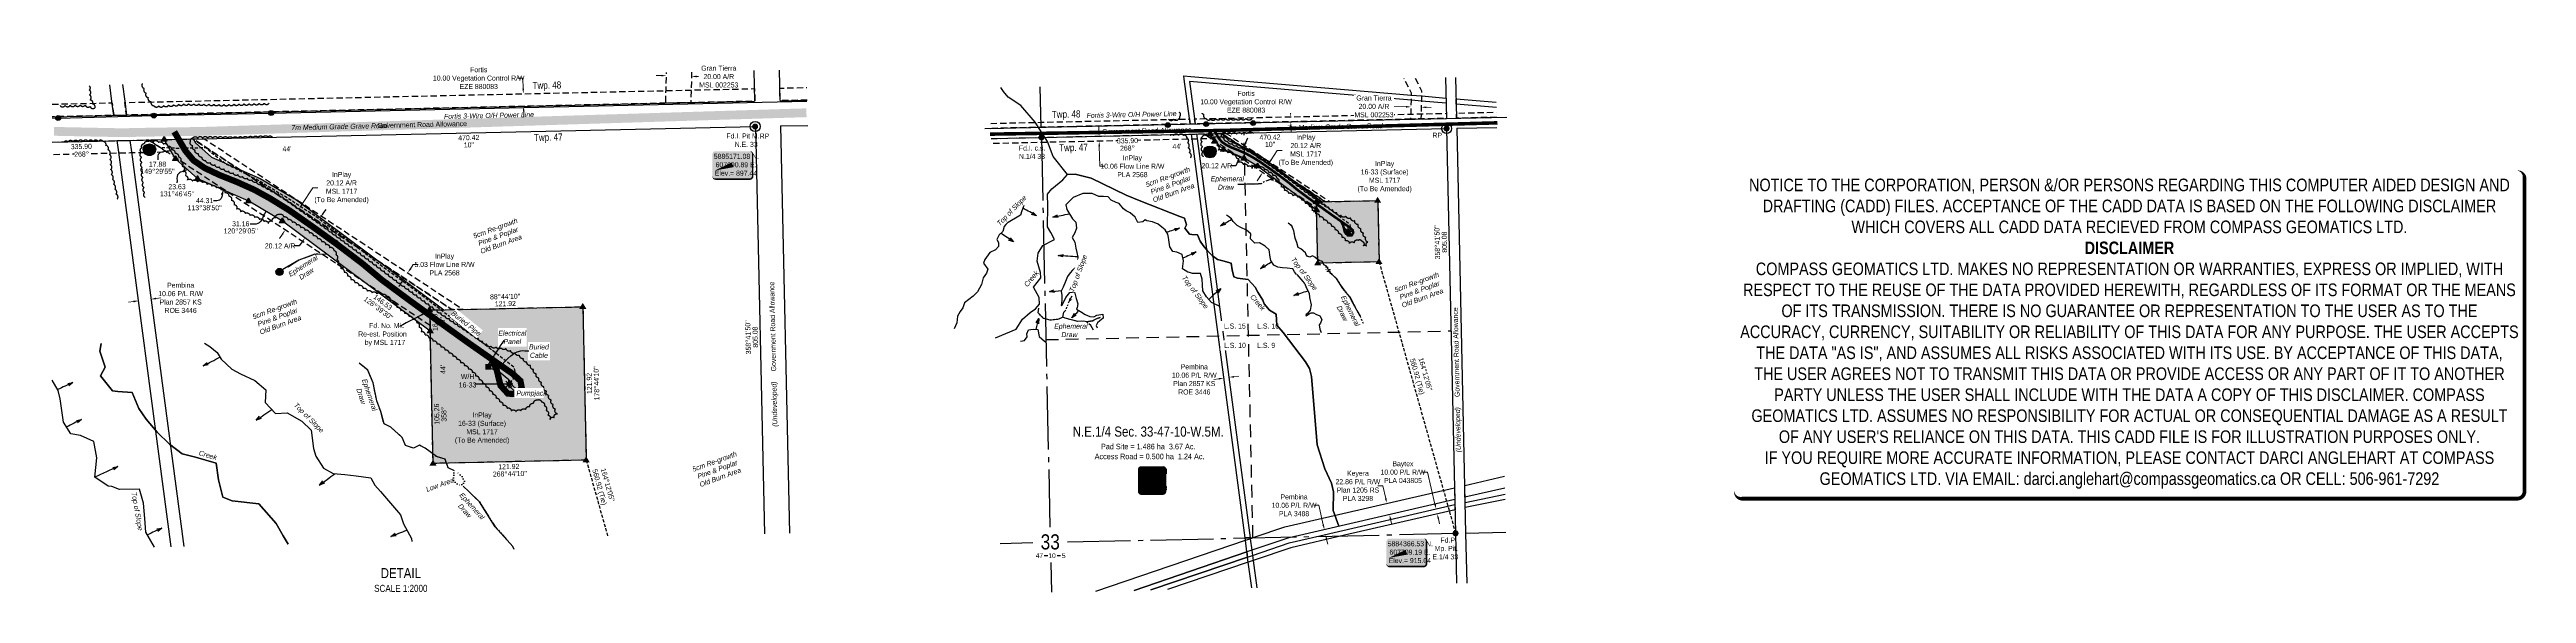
# Model space of a CAD drawing. Extents: x 604912 to 609838, y 5884248 to 5885328.
import ezdxf
from ezdxf.enums import TextEntityAlignment as Align

# ---------------------------------------------------------------- set-up
doc = ezdxf.new("R2010")
doc.units = 0
doc.header["$LTSCALE"] = 5
doc.header["$PDMODE"] = 34
doc.header["$PDSIZE"] = 0.03
for name, pattern in [('0', [1, 1, 0]), ('foc-ACCESSROAD', [3.75, 2.5, -1.25]), ('foc-FLOWLINE', [3.75, 2.5, -1.25]), ('foc-LSD', [8, 5, -3]), ('foc-QUARTERLINE', [33, 25, -3, 2, -3]), ('foc-TIELINE', [1.875, 1.25, -0.625]), ('foc-TOPO', [1, 0.2, -0.8]), ('foc-TOPO-ephemeral', [6.25, 3.125, -0.625, 0.625, -0.625, 0.625, -0.625]), ('POWERLINE5', [7.8, 2.4, -0.6, 0.6, -0.6, 0.6, -0.6, 2.4]), ('UG_PIPE', [1.875, 1.25, -0.625])]:
    doc.linetypes.add(name, pattern=pattern)
doc.layers.get('Defpoints').update_dxf_attribs({"color": 9})
for name, color, linetype in [('10', 1, 'Continuous'), ('35', 37, 'Continuous'), ('9', 3, 'Continuous'), ('AS-CABLE', 224, 'foc-CABLE'), ('AS-OWNER', 7, 'Continuous'), ('AS-PIPE-UG', 44, 'UG_PIPE'), ('AS-POWER', 104, 'foc-POWER'), ('AS-POWER-EXISTING', 72, 'POWERLINE5'), ('AS-ROADS', 254, 'Continuous'), ('AS-SYMBOL', 7, 'Continuous'), ('AS-UNDERLAY-H', 141, 'Continuous'), ('C-AR', 13, 'foc-ACCESSROAD'), ('C-FLOWLINE', 13, 'foc-FLOWLINE'), ('C-SYMBOL', 7, 'Continuous'), ('C-WS', 13, 'foc-ACCESSROAD'), ('C-WS-S', 8, 'Continuous'), ('D-TXT', 6, 'Continuous'), ('DETAIL-T', 7, 'Continuous'), ('F-AR', 190, 'foc-ACCESSROAD'), ('F-EZE', 190, 'foc-FLOWLINE'), ('F-RW', 190, 'Continuous'), ('L-AREAREQUIRED', 7, 'Continuous'), ('L-BD', 7, 'Continuous'), ('L-MON', 1, 'Continuous'), ('L-MON-T', 1, 'Continuous'), ('L-QSEC', 8, 'foc-QUARTERLINE'), ('L-ROAD-T', 7, 'Continuous'), ('L-SEC', 7, 'Continuous'), ('L-SECLBL', 7, 'Continuous'), ('L-SECTION-LSD', 7, 'foc-LSD'), ('L-TIE', 7, 'foc-TIELINE'), ('P-CROSSINGS', 250, 'Continuous'), ('P-PROPOSED', 10, 'Continuous'), ('P-PROPOSED-H', 21, 'Continuous'), ('P-TXT', 4, 'Continuous'), ('T-BUSH', 110, '0'), ('T-BUSH-T', 110, 'Continuous'), ('T-CREEK', 160, 'Continuous'), ('T-DRAW', 143, 'foc-TOPO-ephemeral'), ('T-LOW-AREA', 48, 'foc-TOPO'), ('T-SLOPE', 48, 'Continuous'), ('T-WATER', 160, 'Continuous'), ('T-WATER-T', 170, 'Continuous')]:
    doc.layers.add(name, color=color, linetype=linetype)
for name, color, linetype, lineweight in [('AS-GENERAL', 48, 'Continuous', 18), ('C-AR-T', 13, 'Continuous', 9), ('C-FLOWLINE-T', 13, 'Continuous', 9), ('C-WS-T', 13, 'Continuous', 9), ('F-AR-T', 190, 'Continuous', 9), ('F-EZE-T', 190, 'Continuous', 9), ('F-RW-T', 190, 'Continuous', 9), ('T-TEXT', 48, 'Continuous', 18)]:
    doc.layers.add(name, color=color, linetype=linetype, lineweight=lineweight)
doc.layers.add('DISCLAIMER', color=7, linetype='Continuous', plot=False)
doc.styles.add('100L', font='ARIALN.TTF', dxfattribs={"height": 11})
doc.styles.add('175L', font='ARIALN.TTF', dxfattribs={"height": 20})
doc.styles.add('80', font='ARIALN.TTF', dxfattribs={"height": 10})
doc.styles.add('80CG', font='ARIALN.TTF', dxfattribs={"height": 10})
doc.styles.add('80L', font='ARIALN.TTF', dxfattribs={"height": 10})
doc.styles.add('80LS', font='ARIALNI.TTF', dxfattribs={"height": 10})
doc.styles.add('Crossing', font='ARIALN.TTF', dxfattribs={"height": 10})
doc.styles.add('foc-LtypeFont', font='ARIALN.TTF', dxfattribs={"height": 7.35})
doc.styles.add('SIMPLEX', font='ARIALN.TTF')
doc.linetypes.add('foc-CABLE', pattern='A,2,-1,["C",foc-LtypeFont,S=0.2,R=0,X=-0.625,Y=-0.75],-1.24,8', length=12.24)
doc.linetypes.add('foc-POWER', pattern='A,6,-1,["P",foc-LtypeFont,S=0.2,R=0,X=-0.625,Y=-0.75],-1.24,4', length=12.24)
doc.linetypes.add('foc-POWER-NOLINE', pattern='A,0,-4,["P",foc-LtypeFont,S=0.2,R=0,X=-0.625,Y=-0.75],-8.24', length=12.24)
doc.linetypes.add('foc-TOPO-flowdirection-NOLINE', pattern='A,0,[">",foc-LtypeFont,S=0.3,R=0,X=0,Y=-0.945],-20,[">",foc-LtypeFont,S=0.3,R=0,X=0,Y=-0.945],0', length=20)
doc.dimstyles.new('Compass 5 000', dxfattribs={"dimscale": 5, "dimtxt": 9, "dimasz": 2, "dimexe": 0.2, "dimexo": 0.0625, "dimgap": 0.5, "dimtad": 0, "dimtih": 1, "dimtoh": 1, "dimzin": 0, "dimdsep": 46, "dimtxsty": '80CG', "dimcen": 0.1, "dimse1": 1, "dimse2": 1, "dimclrd": 256, "dimclrt": 256, "dimaunit": 1, "dimadec": 4, "dimazin": 0, "dimtfac": 0.06, "dimtofl": 0, "dimtmove": 0, "dimatfit": 1, "dimfxl": 0.2, "dimtolj": 1, "dimtzin": 0, "dimlwd": -1, "dimarcsym": 0})

# ---------------------------------------------------------------- blocks, each defined once
blk = doc.blocks.new('L-SECLBL')
at = {"layer": '9', "color": 7}
for p, q in [((-5.1, -27.8), (-12.3, -27.8)), ((20.7, -27.8), (13.5, -27.8))]:
    blk.add_line(p, q, dxfattribs=at)
at = {"layer": '10', "color": 2, "style": 'SIMPLEX'}
blk.add_attdef('SEC', text='', height=30, dxfattribs=at).set_placement((0, 0), align=Align.MIDDLE)
at = {"layer": '10', "color": 5, "style": '80L'}
blk.add_attdef('TWP', text='', height=9.5, dxfattribs=at).set_placement((-14.4, -27.4), align=Align.MIDDLE_RIGHT)
blk.add_attdef('RGE', text='', height=9.5, dxfattribs=at).set_placement((3.6, -27.4), align=Align.MIDDLE_CENTER)
blk.add_attdef('MER', text='', height=9.5, dxfattribs=at).set_placement((23.2, -27.4), align=Align.MIDDLE_LEFT)
blk = doc.blocks.new('fdia')
at = {"color": 255, "const_width": 1}
blk.add_lwpolyline([(-0.5, 0, 1), (0.5, 0, 1)], format="xyb", close=True, dxfattribs=at)
blk = doc.blocks.new('Fdiaa')
blk.add_blockref('fdia', (0, 0))
blk = doc.blocks.new('fdib')
at = {"color": 1, "const_width": 1.6}
blk.add_lwpolyline([(-0.4, 0, 1), (0.4, 0, 1)], format="xyb", close=True, dxfattribs=at)
at = {"color": 1}
blk.add_circle((0, 0), 0.8, dxfattribs=at)
blk = doc.blocks.new('Fdibb')
blk.add_blockref('fdib', (0, 0))
blk = doc.blocks.new('fdicc')
for name in ['Fdibb', 'Fdiaa']:
    blk.add_blockref(name, (0, 0))
blk = doc.blocks.new('FDI')
blk.add_blockref('fdicc', (0, 0))
blk = doc.blocks.new('GAS')
h = blk.add_hatch(color=255)
h.dxf.hatch_style = 1
edge = h.paths.add_edge_path()
edge.add_arc((0, 0), 0.9, 0, 360)
for p, q in [((-0.81, 0), (-1.62, 0)), ((-0.57, 0.57), (-1.14, 1.14)), ((0, 0.81), (0, 1.62)), ((0.57, 0.57), (1.14, 1.14)), ((1.62, 0), (0.81, 0)), ((-0.57, -0.57), (-1.14, -1.14)), ((0, -0.81), (0, -1.62)), ((1.14, -1.14), (0.57, -0.57))]:
    blk.add_line(p, q)
blk.add_circle((0, 0), 0.8)
blk = doc.blocks.new('STRIA')
blk.add_hatch(color=255).paths.add_polyline_path([(-0.04, 1.52), (-1.47, -0.87), (1.39, -0.87)])
blk = doc.blocks.new('STRIAA')
blk.add_blockref('STRIA', (0, 0))
blk = doc.blocks.new('STRIB')
at = {"color": 1}
blk.add_solid([(-1.12, -0.67), (-0.04, 1.13), (1.04, -0.67)], dxfattribs=at)
blk = doc.blocks.new('STRIBB')
blk.add_blockref('STRIB', (0, 0))
blk = doc.blocks.new('STRICC')
for name in ['STRIAA', 'STRIBB']:
    blk.add_blockref(name, (0, 0))
blk = doc.blocks.new('fdspike')
blk.add_blockref('STRICC', (0, 0))
blk = doc.blocks.new('RISER')
h = blk.add_hatch(color=255)
h.dxf.hatch_style = 1
edge = h.paths.add_edge_path()
edge.add_arc((0, 0), 0.7, 0, 360)
blk.add_hatch(color=13).paths.add_polyline_path([(0.58, -0.15), (-0.58, -0.15, 0.774597)])
at = {"color": 13}
blk.add_line((-0.58, -0.15), (0.58, -0.15), dxfattribs=at)
blk.add_circle((0, 0), 0.6, dxfattribs=at)
blk = doc.blocks.new('TRIA')
blk.add_hatch(color=255).paths.add_polyline_path([(-0.04, 1.52), (-1.47, -0.87), (1.39, -0.87)])
blk = doc.blocks.new('TRIAA')
blk.add_blockref('TRIA', (0, 0))
blk = doc.blocks.new('TRIB')
at = {"color": 1}
blk.add_lwpolyline([(-1.12, -0.67), (-0.04, 1.13), (1.04, -0.67)], close=True, dxfattribs=at)
blk = doc.blocks.new('TRIBB')
blk.add_blockref('TRIB', (0, 0))
blk = doc.blocks.new('TRICC')
for name in ['TRIAA', 'TRIBB']:
    blk.add_blockref(name, (0, 0))
blk = doc.blocks.new('plspike')
blk.add_blockref('TRICC', (0, 0))
blk = doc.blocks.new('POWERPOLE')
h = blk.add_hatch(color=255)
edge = h.paths.add_edge_path()
edge.add_arc((0, 0), 0.96, 0, 360)
at = {"linetype": 'Continuous'}
for p, q in [((0.68, -0.68), (-0.68, 0.68)), ((-0.68, -0.68), (0.68, 0.68))]:
    blk.add_line(p, q, dxfattribs=at)
blk.add_circle((0, 0), 0.96, dxfattribs=at)
blk = doc.blocks.new('*D384')
at = {"layer": 'C-FLOWLINE-T', "transparency": 16777216}
for p, q in [((606999.4, 5885165.8), (606999.2, 5885175.8)), ((607000.1, 5885135.8), (607001, 5885096)), ((607001, 5885096), (607011, 5885096))]:
    blk.add_line(p, q, dxfattribs=at)
for points in [[(607001.1, 5885165.9), (606997.7, 5885165.8), (606999.6, 5885155.8)], [(607001.7, 5885135.8), (606998.4, 5885135.7), (606999.9, 5885145.8)]]:
    blk.add_solid(points, dxfattribs=at)
at = {"layer": 'Defpoints', "color": 0, "transparency": 16777216}
for p in [(607018.1, 5885156.2), (606999.9, 5885145.8), (607018.3, 5885146.2)]:
    blk.add_point(p, dxfattribs=at)
at = {"layer": 'C-FLOWLINE-T', "transparency": 16777216, "insert": (607066, 5885096), "char_height": 10, "attachment_point": 5, "style": '80CG'}
blk.add_mtext('\\A1;InPlay\\P10.06 Flow Line R/W\\PPLA 2568', dxfattribs=at)
blk = doc.blocks.new('*D385')
at = {"layer": 'Defpoints', "color": 0, "transparency": 16777216}
for p in [(607536.1, 5884418.1), (607572, 5884426.4), (607541.2, 5884395.8)]:
    blk.add_point(p, dxfattribs=at)
at = {"layer": 'F-RW-T', "transparency": 16777216}
for p, q in [((607564, 5884461.1), (607554, 5884461.1)), ((607569.8, 5884436.1), (607564, 5884461.1)), ((607579.4, 5884394.3), (607581.6, 5884384.6))]:
    blk.add_line(p, q, dxfattribs=at)
for points in [[(607571.4, 5884436.5), (607568.1, 5884435.8), (607572, 5884426.4)], [(607581, 5884394.7), (607577.8, 5884394), (607577.2, 5884404.1)]]:
    blk.add_solid(points, dxfattribs=at)
at = {"layer": 'F-RW-T', "transparency": 16777216, "insert": (607514.5, 5884461.1), "char_height": 10, "attachment_point": 5, "style": '80CG'}
blk.add_mtext('\\A1;Keyera\\P22.86 P/L R/W\\PPlan 1205 RS\\PPLA 3298', dxfattribs=at)
blk = doc.blocks.new('*D386')
at = {"layer": 'Defpoints', "color": 0, "transparency": 16777216}
for p in [(607670, 5884415.2), (607637.7, 5884407.8), (607639.9, 5884398)]:
    blk.add_point(p, dxfattribs=at)
at = {"layer": 'F-RW-T', "transparency": 16777216}
for p, q in [((607653.1, 5884488.4), (607643.1, 5884488.4)), ((607667.7, 5884425), (607653.1, 5884488.4)), ((607674.5, 5884395.7), (607676.7, 5884386))]:
    blk.add_line(p, q, dxfattribs=at)
for points in [[(607669.4, 5884425.4), (607666.1, 5884424.6), (607670, 5884415.2)], [(607676.1, 5884396.1), (607672.9, 5884395.4), (607672.2, 5884405.5)]]:
    blk.add_solid(points, dxfattribs=at)
at = {"layer": 'F-RW-T', "transparency": 16777216, "insert": (607604, 5884488.4), "char_height": 10, "attachment_point": 5, "style": '80CG'}
blk.add_mtext('\\A1;Baytex\\P10.00 P/L R/W\\PPLA 043805', dxfattribs=at)
blk = doc.blocks.new('*D387')
at = {"layer": 'Defpoints', "color": 0, "transparency": 16777216}
for p in [(607247.9, 5884675.3), (607252.7, 5884638.6), (607262.7, 5884640)]:
    blk.add_point(p, dxfattribs=at)
at = {"layer": 'F-RW-T', "transparency": 16777216}
for p, q in [((607238, 5884674), (607228, 5884672.6)), ((607267.7, 5884677.9), (607277.7, 5884679.2))]:
    blk.add_line(p, q, dxfattribs=at)
for points in [[(607237.7, 5884675.6), (607238.2, 5884672.3), (607247.9, 5884675.3)], [(607267.5, 5884679.6), (607268, 5884676.3), (607257.8, 5884676.6)]]:
    blk.add_solid(points, dxfattribs=at)
at = {"layer": 'F-RW-T', "transparency": 16777216, "insert": (607189, 5884672.6), "char_height": 10, "attachment_point": 5, "style": '80CG'}
blk.add_mtext('\\A1;Pembina\\P10.06 P/L R/W\\PPlan 2857 KS\\PROE 3446', dxfattribs=at)
blk = doc.blocks.new('*D388')
at = {"layer": 'F-EZE-T', "transparency": 16777216}
for p, q in [((607380.1, 5885224.1), (607370.1, 5885224.1)), ((607380.5, 5885204.3), (607380.1, 5885224.1)), ((607381.2, 5885174.4), (607381.4, 5885164.4))]:
    blk.add_line(p, q, dxfattribs=at)
for points in [[(607382.2, 5885204.4), (607378.8, 5885204.3), (607380.7, 5885194.4)], [(607382.8, 5885174.4), (607379.5, 5885174.3), (607380.9, 5885184.4)]]:
    blk.add_solid(points, dxfattribs=at)
at = {"layer": 'F-EZE-T', "transparency": 16777216, "insert": (607292.1, 5885224.1), "char_height": 10, "attachment_point": 5, "style": '80CG', "bg_fill": 3, "box_fill_scale": 1.1, "bg_fill_color": 256, "bg_fill_true_color": 13158600, "bg_fill_transparency": 0}
blk.add_mtext('\\A1;Fortis\\P10.00 Vegetation Control R/W\\PEZE 880083', dxfattribs=at)
at = {"layer": 'Defpoints', "color": 0, "transparency": 16777216}
for p in [(607380.7, 5885194.4), (607392.1, 5885194.6), (607392.3, 5885184.6)]:
    blk.add_point(p, dxfattribs=at)
blk = doc.blocks.new('*U390')
h = blk.add_hatch(color=255)
edge = h.paths.add_edge_path()
edge.add_line((-21.5, -28.5), (21.5, -28.5))
edge.add_arc((21.5, -22.5), 6, 270, 360)
edge.add_line((27.5, -22.5), (27.5, 21))
edge.add_arc((21.5, 21), 6, 0, 90)
edge.add_line((21.5, 27), (-21.5, 27))
edge.add_arc((-21.5, 21), 6, 90, 180)
edge.add_line((-27.5, 21), (-27.5, -22.5))
edge.add_arc((-21.5, -22.5), 6, 180, 270)
at = {"color": 14, "flags": 128}
blk.add_lwpolyline([(-21.5, -28.5, 3, 3, 0), (21.5, -28.5, 3, 3, 0.414214), (27.5, -22.5, 3, 3, 0), (27.5, 21, 3, 0, 0.414214), (21.5, 27, 0, 0, 0), (-21.5, 27, 0, 0, 0.414214), (-27.5, 21, 0, 0, 0), (-27.5, -22.5, 0, 3, 0.414214)], format="xyseb", close=True, dxfattribs=at)
blk.add_lwpolyline([(22.7, -16.2, 0, 7.5, 0), (0, 0, 0, 0, 0)], format="xyseb", dxfattribs=at)
at = {"color": 14, "style": '80'}
blk.add_attdef('ENTER_TEXT_001', (-26.8, -4.9), '', height=10, dxfattribs=at)
blk = doc.blocks.new('*D391')
at = {"layer": 'Defpoints', "color": 0, "transparency": 16777216}
for p in [(607620.4, 5885215.8), (607620.4, 5885213.9), (607640.4, 5885215.3)]:
    blk.add_point(p, dxfattribs=at)
at = {"layer": 'F-AR-T', "transparency": 16777216}
for p, q in [((607610.4, 5885214.2), (607580.7, 5885214.9)), ((607650.4, 5885213.2), (607660.4, 5885212.9))]:
    blk.add_line(p, q, dxfattribs=at)
for points in [[(607610.4, 5885215.8), (607610.3, 5885212.5), (607620.4, 5885213.9)], [(607650.4, 5885214.8), (607650.3, 5885211.5), (607640.4, 5885213.4)]]:
    blk.add_solid(points, dxfattribs=at)
at = {"layer": 'F-AR-T', "transparency": 16777216, "insert": (607546.4, 5885214.9), "char_height": 10, "attachment_point": 5, "style": '80CG', "bg_fill": 3, "box_fill_scale": 1.1, "bg_fill_color": 256, "bg_fill_true_color": 13158600, "bg_fill_transparency": 0}
blk.add_mtext('\\A1;Gran Tierra\\P20.00 A/R\\PMSL 002253', dxfattribs=at)
blk = doc.blocks.new('*D393')
at = {"layer": 'Defpoints', "color": 0, "transparency": 16777216}
for p in [(607264.7, 5885122), (607272.8, 5885140.4), (607279.7, 5885115.5)]:
    blk.add_point(p, dxfattribs=at)
at = {"layer": 'P-TXT', "transparency": 16777216}
for p, q in [((607291.8, 5885143), (607295.8, 5885152.2)), ((607275.7, 5885106.3), (607271.7, 5885097.1)), ((607271.7, 5885097.1), (607261.7, 5885097.1))]:
    blk.add_line(p, q, dxfattribs=at)
for points in [[(607274.1, 5885107), (607277.2, 5885105.6), (607279.7, 5885115.5)], [(607290.2, 5885143.7), (607293.3, 5885142.4), (607287.7, 5885133.9)]]:
    blk.add_solid(points, dxfattribs=at)
at = {"layer": 'P-TXT', "transparency": 16777216, "insert": (607233.9, 5885097.1), "char_height": 10, "attachment_point": 5, "style": '80CG'}
blk.add_mtext('\\A1;20.12 A/R', dxfattribs=at)
blk = doc.blocks.new('tdraw')
at = {"layer": 'T-DRAW', "linetype": 'ByBlock'}
h = blk.add_hatch(color=256, dxfattribs=at)
h.dxf.hatch_style = 1
h.paths.add_polyline_path([(4.2, 3.2), (0, 0), (5.1, -1.5), (5.3, -2.9), (-1.1, -0.8), (-1.3, 0.4), (4, 4.5)])
blk = doc.blocks.new('*U403')
at = {"layer": '35', "color": 3}
blk.add_circle((0, 0), 10, dxfattribs=at)
at = {"layer": '35', "color": 3, "style": '80'}
blk.add_attdef('RP_001', (-28.2, -18.5), '', height=10, dxfattribs=at)
blk = doc.blocks.new('*U404')
at = {"layer": '35', "color": 3}
blk.add_circle((0, 0), 10, dxfattribs=at)
at = {"layer": '35', "color": 3, "style": '80'}
blk.add_attdef('RP_001', (9, -24), '', height=10, dxfattribs=at)
blk = doc.blocks.new('*U402')
h = blk.add_hatch(color=254)
edge = h.paths.add_edge_path()
edge.add_line((-34, -28.5), (34, -28.5))
edge.add_arc((34, -22.5), 6, 270, 360)
edge.add_line((40, -22.5), (40, 21))
edge.add_arc((34, 21), 6, 0, 90)
edge.add_line((34, 27), (-34, 27))
edge.add_arc((-34, 21), 6, 90, 180)
edge.add_line((-40, 21), (-40, -22.5))
edge.add_arc((-34, -22.5), 6, 180, 270)
at = {"color": 1, "flags": 128}
blk.add_lwpolyline([(-34, -28.5, 3, 3, 0), (34, -28.5, 3, 3, 0.414214), (40, -22.5, 3, 3, 0), (40, 21, 3, 0, 0.414214), (34, 27, 0, 0, 0), (-34, 27, 0, 0, 0.414214), (-40, 21, 0, 0, 0), (-40, -22.5, 0, 3, 0.414214)], format="xyseb", close=True, dxfattribs=at)
blk.add_lwpolyline([(-35.1, -11.4, 0, 10, 0), (0, 0, 5, 5, 0)], format="xyseb", dxfattribs=at)
at = {"color": 1, "style": '80'}
blk.add_attdef('ENTER_TEXT_001', (-36, -5), '', height=10, dxfattribs=at)
blk = doc.blocks.new('*D405')
at = {"layer": 'Defpoints', "color": 0, "transparency": 16777216}
for p in [(605087.3, 5884844.5), (605112.2, 5884847.8), (605114.3, 5884832)]:
    blk.add_point(p, dxfattribs=at)
at = {"layer": 'F-RW-T', "transparency": 16777216}
for p, q in [((605079.5, 5884827.3), (605069.6, 5884826)), ((605124.2, 5884833.3), (605134.1, 5884834.6))]:
    blk.add_line(p, q, dxfattribs=at)
for points in [[(605079.3, 5884829), (605079.7, 5884825.7), (605089.4, 5884828.6)], [(605124, 5884834.9), (605124.5, 5884831.6), (605114.3, 5884832)]]:
    blk.add_solid(points, dxfattribs=at)
at = {"layer": 'F-RW-T', "transparency": 16777216, "insert": (605173.2, 5884834.6), "char_height": 10, "attachment_point": 5, "style": '80CG'}
blk.add_mtext('\\A1;Pembina\\P10.06 P/L R/W\\PPlan 2857 KS\\PROE 3446', dxfattribs=at)
blk = doc.blocks.new('*D406')
at = {"layer": 'Defpoints', "color": 0, "transparency": 16777216}
for p in [(605457.3, 5884989.1), (605420.7, 5884953.7), (605427.3, 5884948.8)]:
    blk.add_point(p, dxfattribs=at)
at = {"layer": 'P-TXT', "transparency": 16777216}
for p, q in [((605456.7, 5885002.1), (605462.6, 5885010.1)), ((605408.7, 5884937.7), (605398.7, 5884937.7)), ((605414.7, 5884945.7), (605408.7, 5884937.7))]:
    blk.add_line(p, q, dxfattribs=at)
for points in [[(605455.3, 5885003.1), (605458, 5885001.1), (605450.7, 5884994.1)], [(605413.4, 5884946.7), (605416, 5884944.7), (605420.7, 5884953.7)]]:
    blk.add_solid(points, dxfattribs=at)
at = {"layer": 'P-TXT', "transparency": 16777216, "insert": (605371, 5884937.7), "char_height": 10, "attachment_point": 5, "style": '80CG'}
blk.add_mtext('\\A1;20.12 A/R', dxfattribs=at)
blk = doc.blocks.new('*D407')
at = {"layer": 'C-FLOWLINE-T', "transparency": 16777216}
for p, q in [((605612.4, 5884865.3), (605606.9, 5884857)), ((605630.3, 5884892.5), (605635.8, 5884900.9)), ((605635.8, 5884900.9), (605645.8, 5884900.9))]:
    blk.add_line(p, q, dxfattribs=at)
for points in [[(605611, 5884866.2), (605613.8, 5884864.4), (605617.9, 5884873.7)], [(605628.9, 5884893.4), (605631.7, 5884891.6), (605624.8, 5884884.2)]]:
    blk.add_solid(points, dxfattribs=at)
at = {"layer": 'Defpoints', "color": 0, "transparency": 16777216}
for p in [(605620.5, 5884872), (605624.8, 5884884.2), (605627.4, 5884882.5)]:
    blk.add_point(p, dxfattribs=at)
at = {"layer": 'C-FLOWLINE-T', "transparency": 16777216, "insert": (605698, 5884900.9), "char_height": 10, "attachment_point": 5, "style": '80CG'}
blk.add_mtext('\\A1;InPlay\\P5.03 Flow Line R/W\\PPLA 2568', dxfattribs=at)
blk = doc.blocks.new('*D408')
at = {"layer": 'Defpoints', "color": 0, "transparency": 16777216}
for p in [(605855.2, 5885215.1), (606064.8, 5885244.7), (606065.3, 5885219.7)]:
    blk.add_point(p, dxfattribs=at)
at = {"layer": 'F-EZE-T', "transparency": 16777216}
for p, q in [((605854, 5885271.1), (605844, 5885271.1)), ((605854.4, 5885250), (605854, 5885271.1)), ((605855.4, 5885205.1), (605855.6, 5885195.1))]:
    blk.add_line(p, q, dxfattribs=at)
for points in [[(605856.1, 5885250.1), (605852.8, 5885250), (605854.6, 5885240)], [(605857.1, 5885205.1), (605853.7, 5885205), (605855.2, 5885215.1)]]:
    blk.add_solid(points, dxfattribs=at)
at = {"layer": 'F-EZE-T', "transparency": 16777216, "insert": (605766, 5885271.1), "char_height": 10, "attachment_point": 5, "style": '80CG'}
blk.add_mtext('\\A1;Fortis\\P10.00 Vegetation Control R/W\\PEZE 880083', dxfattribs=at)
blk = doc.blocks.new('*D417')
at = {"layer": 'Defpoints', "color": 0, "transparency": 16777216}
for p in [(606139.2, 5885275.8), (606138.4, 5885242.3)]:
    blk.add_point(p, dxfattribs=at)
at = {"layer": 'F-AR-T', "transparency": 16777216}
for p, q in [((606129.2, 5885276.1), (606119.2, 5885276.3)), ((606199.1, 5885274.4), (606209.1, 5885274.1))]:
    blk.add_line(p, q, dxfattribs=at)
for points in [[(606129.3, 5885277.7), (606129.2, 5885274.4), (606139.2, 5885275.8)], [(606199.1, 5885276), (606199.1, 5885272.7), (606189.1, 5885274.6)]]:
    blk.add_solid(points, dxfattribs=at)
at = {"layer": 'F-AR-T', "transparency": 16777216, "insert": (606243.4, 5885274.1), "char_height": 10, "attachment_point": 5, "style": '80CG', "bg_fill": 3, "box_fill_scale": 1.1, "bg_fill_color": 256, "bg_fill_true_color": 13158600, "bg_fill_transparency": 0}
blk.add_mtext('\\A1;Gran Tierra\\P20.00 A/R\\PMSL 002253', dxfattribs=at)
at = {"layer": 'Defpoints', "color": 0, "transparency": 16777216}
blk.add_point((606188.3, 5885241.1), dxfattribs=at)
blk = doc.blocks.new('xing2')
h = blk.add_hatch(color=50)
h.dxf.hatch_style = 1
edge = h.paths.add_edge_path()
edge.add_ellipse((0, 0), major_axis=(-12.5, 0), ratio=0.816297, start_angle=0, end_angle=360)
h = blk.add_hatch(color=250)
h.dxf.hatch_style = 1
edge = h.paths.add_edge_path()
edge.add_ellipse((0, -2), major_axis=(-12.5, 0), ratio=0.816297, start_angle=0, end_angle=180)
edge.add_line((12.5, -2), (12.5, 0))
edge.add_ellipse((0, 0), major_axis=(-12.5, 0), ratio=0.816297, start_angle=0, end_angle=180, ccw=False)
edge.add_line((-12.5, 0), (-12.5, -2))
at = {"color": 250}
blk.add_ellipse((0, 0), major_axis=(-12.5, 0), ratio=0.816297, dxfattribs=at)
blk.add_ellipse((0, -2), major_axis=(-12.5, 0), ratio=0.816297, start_param=0, end_param=3.141593, dxfattribs=at)
at = {"color": 250, "style": 'Crossing'}
blk.add_attdef('CROSSING', text='', height=9, dxfattribs=at).set_placement((0.1, 0), align=Align.MIDDLE_CENTER)
at = {"color": 250, "style": 'Crossing', "flags": 1}
for tag, p in [('DESCRIPTION', (0.1, -25.8)), ('LOCATION', (0.1, -39.3)), ('DWG_REF', (0.1, -52.8)), ('OWNER', (0.1, -12.5))]:
    blk.add_attdef(tag, text='', height=9, dxfattribs=at).set_placement(p, align=Align.MIDDLE_CENTER)
blk = doc.blocks.new('*D499')
at = {"layer": 'Defpoints', "color": 0, "transparency": 16777216}
for p in [(607447.7, 5884374.2), (607454.6, 5884375.8), (607456.8, 5884366)]:
    blk.add_point(p, dxfattribs=at)
at = {"layer": 'F-RW-T', "transparency": 16777216}
for p, q in [((607436.6, 5884422.5), (607426.6, 5884422.5)), ((607445.5, 5884383.9), (607436.6, 5884422.5)), ((607452.2, 5884354.7), (607454.5, 5884345))]:
    blk.add_line(p, q, dxfattribs=at)
for points in [[(607447.1, 5884384.3), (607443.8, 5884383.5), (607447.7, 5884374.2)], [(607453.8, 5884355.1), (607450.6, 5884354.3), (607450, 5884364.5)]]:
    blk.add_solid(points, dxfattribs=at)
at = {"layer": 'F-RW-T', "transparency": 16777216, "insert": (607387.5, 5884422.5), "char_height": 10, "attachment_point": 5, "style": '80CG'}
blk.add_mtext('\\A1;Pembina\\P10.06 P/L R/W\\PPLA 3488', dxfattribs=at)
blk = doc.blocks.new('*D500')
at = {"layer": 'C-AR-T', "transparency": 16777216}
for p, q in [((605414.3, 5885019.8), (605436.3, 5885053.2)), ((605436.3, 5885053.2), (605446.3, 5885053.2)), ((605375.6, 5884961.1), (605370.1, 5884952.7))]:
    blk.add_line(p, q, dxfattribs=at)
for points in [[(605412.9, 5885020.7), (605415.7, 5885018.8), (605408.8, 5885011.4)], [(605374.2, 5884962), (605377, 5884960.2), (605381.1, 5884969.4)]]:
    blk.add_solid(points, dxfattribs=at)
at = {"layer": 'Defpoints', "color": 0, "transparency": 16777216}
for p in [(605408.8, 5885011.4), (605546.5, 5884920.7), (605518.9, 5884878.7)]:
    blk.add_point(p, dxfattribs=at)
at = {"layer": 'C-AR-T', "transparency": 16777216, "insert": (605493.3, 5885053.2), "char_height": 10, "attachment_point": 5, "style": '80CG'}
blk.add_mtext('\\A1;InPlay\\P20.12 A/R\\PMSL 1717\\P(To Be Amended)', dxfattribs=at)
blk = doc.blocks.new('*D501')
at = {"layer": 'C-AR-T', "transparency": 16777216}
for p, q in [((607341.6, 5885108.8), (607353.7, 5885127.3)), ((607353.7, 5885127.3), (607363.7, 5885127.3)), ((607319.5, 5885075.3), (607314, 5885066.9))]:
    blk.add_line(p, q, dxfattribs=at)
for points in [[(607340.2, 5885109.7), (607343, 5885107.9), (607336.1, 5885100.4)], [(607318.1, 5885076.2), (607320.9, 5885074.4), (607325, 5885083.6)]]:
    blk.add_solid(points, dxfattribs=at)
at = {"layer": 'Defpoints', "color": 0, "transparency": 16777216}
for p in [(607336.1, 5885100.4), (607365.6, 5885056.9), (607376.6, 5885073.7)]:
    blk.add_point(p, dxfattribs=at)
at = {"layer": 'C-AR-T', "transparency": 16777216, "insert": (607410.8, 5885127.3), "char_height": 10, "attachment_point": 5, "style": '80CG'}
blk.add_mtext('\\A1;InPlay\\P20.12 A/R\\PMSL 1717\\P(To Be Amended)', dxfattribs=at)
blk = doc.blocks.new('Disclaimer_Legal')
at = {"layer": 'DISCLAIMER', "color": 254, "flags": 128}
blk.add_lwpolyline([(-3613, -1105, 37.5, 37.5, 0), (4096, -1105, 37.5, 37.5, 0.414214), (4171, -1030, 37.5, 37.5, 0), (4171, 2079, 37.5, 0, 0.414214), (4096, 2154, 0, 0, 0), (-3613, 2154, 0, 0, 0.414214), (-3688, 2079, 0, 0, 0), (-3688, -1030, 0, 37.5, 0.414214)], format="xyseb", close=True, dxfattribs=at)
at = {"layer": 'DISCLAIMER', "color": 254, "insert": (242, 534), "char_height": 125, "width": 7717.57, "attachment_point": 5, "style": '80'}
blk.add_mtext('NOTICE TO THE CORPORATION, PERSON &/OR PERSONS REGARDING THIS COMPUTER AIDED DESIGN AND DRAFTING (CADD) FILES. ACCEPTANCE OF THE CADD DATA IS BASED ON THE FOLLOWING DISCLAIMER WHICH COVERS ALL CADD DATA RECIEVED FROM COMPASS GEOMATICS LTD.\\P{\\fArial Narrow|b1|i0|c0|p34;DISCLAIMER}\\PCOMPASS GEOMATICS LTD. MAKES NO REPRESENTATION OR WARRANTIES, EXPRESS OR IMPLIED, WITH RESPECT TO THE REUSE OF THE DATA PROVIDED HEREWITH, REGARDLESS OF ITS FORMAT OR THE MEANS OF ITS TRANSMISSION. THERE IS NO GUARANTEE OR REPRESENTATION TO THE USER AS TO THE ACCURACY, CURRENCY, SUITABILITY OR RELIABILITY OF THIS DATA FOR ANY PURPOSE. THE USER ACCEPTS THE DATA "AS IS", AND ASSUMES ALL RISKS ASSOCIATED WITH ITS USE. BY ACCEPTANCE OF THIS DATA, THE USER AGREES NOT TO TRANSMIT THIS DATA OR PROVIDE ACCESS OR ANY PART OF IT TO ANOTHER PARTY UNLESS THE USER SHALL INCLUDE WITH THE DATA A COPY OF THIS DISCLAIMER. COMPASS GEOMATICS LTD. ASSUMES NO RESPONSIBILITY FOR ACTUAL OR CONSEQUENTIAL DAMAGE AS A RESULT OF ANY USER\'S RELIANCE ON THIS DATA. THIS CADD FILE IS FOR ILLUSTRATION PURPOSES ONLY.\\PIF YOU REQUIRE MORE ACCURATE INFORMATION, PLEASE CONTACT DARCI ANGLEHART AT COMPASS GEOMATICS LTD. VIA EMAIL: darci.anglehart@compassgeomatics.ca OR CELL: 506-961-7292', dxfattribs=at)

msp = doc.modelspace()

# ---------------------------------------------------------------- hatches: boundary and pattern name
at = {"layer": 'AS-CABLE'}
h = msp.add_hatch(color=256, dxfattribs=at)
h.dxf.hatch_style = 1
h.paths.add_polyline_path([(605778.857, 5884702.954), (605791.172, 5884702.954), (605791.172, 5884691.942), (605778.857, 5884691.942)])
at = {"layer": 'AS-UNDERLAY-H'}
h = msp.add_hatch(color=256, dxfattribs=at)
h.dxf.hatch_style = 1
edge = h.paths.add_edge_path()
edge.add_arc((605369.78, 5884886.199), 7.009, 0, 360)
at = {"layer": 'P-PROPOSED-H'}
h = msp.add_hatch(color=256, dxfattribs=at)
h.dxf.hatch_style = 1
h.paths.add_polyline_path([(607432.384, 5885008.552), (607314.881, 5885096.002), (607288.038, 5885111.804), (607247.461, 5885129.571), (607229.845, 5885145.31), (607220.774, 5885160.708), (607243.817, 5885161.217), (607245.583, 5885158.219), (607258.468, 5885146.707), (607297.205, 5885129.745), (607326.019, 5885112.784), (607443.362, 5885025.452), (607432.017, 5885025.202)])
h = msp.add_hatch(color=256, dxfattribs=at)
h.dxf.hatch_style = 1
h.paths.add_polyline_path([(605669.439, 5884768.604), (605375.68, 5884987.229), (605308.573, 5885026.734), (605207.13, 5885071.151), (605163.09, 5885110.499), (605140.413, 5885148.994), (605198.02, 5885150.266), (605202.434, 5885142.772), (605234.647, 5885113.991), (605331.492, 5885071.587), (605403.524, 5885029.183), (605696.884, 5884810.855), (605668.52, 5884810.229)])
h = msp.add_hatch(color=256, dxfattribs=at)
h.dxf.hatch_style = 1
h.paths.add_polyline_path([(607434.681, 5884903.334), (607432.379, 5885008.556), (607432.017, 5885025.202), (607553.854, 5885027.896), (607556.543, 5884906.041)])
h = msp.add_hatch(color=256, dxfattribs=at)
h.dxf.hatch_style = 1
h.paths.add_polyline_path([(605668.52, 5884810.229), (605973.113, 5884816.964), (605979.835, 5884512.326), (605675.18, 5884505.559)])

# ---------------------------------------------------------------- linework, layer by layer
at = {"layer": 'AS-CABLE', "flags": 128}
msp.add_lwpolyline([(605791.26, 5884694.329), (605807.063, 5884687.904), (605825.568, 5884672.679), (605830.145, 5884662.896)], dxfattribs=at)
at = {"layer": 'AS-GENERAL', "flags": 128}
for points in [[(607496.667, 5884966.269), (607500.564, 5884963.009), (607499.286, 5884961.43), (607495.17, 5884964.527)], [(605830.145, 5884662.896), (605839.888, 5884654.746), (605836.693, 5884650.799), (605826.403, 5884658.541)]]:
    msp.add_lwpolyline(points, dxfattribs=at)
at = {"layer": 'AS-PIPE-UG', "flags": 128}
for points in [[(607495.753, 5884967.43), (607497.34, 5884969.352), (607500.968, 5884972.985), (607499.155, 5884979.729), (607485.997, 5884989.914), (607480.429, 5884994.282), (607468.428, 5885003.404), (607446.603, 5885021.018), (607418.784, 5885042.127), (607395.062, 5885059.252), (607368.67, 5885079.372), (607341.729, 5885099.245), (607319.657, 5885113.714), (607293.532, 5885129.431), (607269.643, 5885141.455), (607257.968, 5885150.412), (607254.13, 5885154.216), (607244.685, 5885153.888), (607230.87, 5885153.718), (607219.25, 5885154.216)], [(605827.86, 5884665.799), (605831.828, 5884670.604), (605840.898, 5884679.686), (605836.365, 5884696.546), (605803.47, 5884722.009), (605789.55, 5884732.929), (605759.548, 5884755.734), (605704.985, 5884799.769), (605635.438, 5884852.541), (605576.133, 5884895.354), (605510.153, 5884945.654), (605442.8, 5884995.336), (605387.62, 5885031.509), (605322.308, 5885070.801), (605262.585, 5885100.861), (605233.398, 5885123.254), (605223.803, 5885132.764), (605200.19, 5885131.944), (605165.653, 5885131.519), (605136.603, 5885132.764)]]:
    msp.add_lwpolyline(points, dxfattribs=at)
at = {"layer": 'AS-POWER', "flags": 128}
msp.add_lwpolyline([(604917.975, 5885192.217), (604929.655, 5885191.756), (605119.953, 5885196.634), (605353.32, 5885201.791), (606418.799, 5885225.073)], dxfattribs=at)
at = {"layer": 'AS-POWER', "linetype": 'foc-POWER-NOLINE', "flags": 128}
msp.add_lwpolyline([(606772.233, 5885170.918), (607810.651, 5885193.735)], dxfattribs=at)
at = {"layer": 'AS-ROADS', "flags": 128}
for points, const_width in [([(605287.388, 5885167.569), (606417.731, 5885202.329)], 17.493), ([(605056.06, 5885162.654), (604921.209, 5885165.355)], 17.493), ([(605287.388, 5885167.569), (605213.433, 5885165.249), (605108.65, 5885163.709), (605056.06, 5885162.654)], 17.493), ([(605160.503, 5885164.444), (605182.758, 5885126.654), (605198.53, 5885107.844), (605220.88, 5885092.571), (605249.858, 5885078.834), (605285.96, 5885064.451), (605320.035, 5885049.154), (605352.34, 5885031.329), (605389.618, 5885008.224), (605437.03, 5884975.004), (605483.873, 5884941.219), (605534.715, 5884902.631), (605573.045, 5884870.526), (605627.99, 5884829.879), (605678.698, 5884793.081), (605740.748, 5884748.496), (605792.813, 5884712.101), (605833.2, 5884684.011), (605848.935, 5884669.716), (605851.368, 5884656.764), (605843.463, 5884643.701), (605824.01, 5884644.374), (605809.315, 5884660.534), (605801.445, 5884692.734), (605791.665, 5884712.866)], 12.495), ([(606782.54, 5885159.807), (607187.033, 5885166.172)], 6.997), ([(607279.564, 5885168.138), (607249.982, 5885167.21), (607208.069, 5885166.594), (607187.033, 5885166.172)], 6.997), ([(607228.81, 5885166.888), (607237.712, 5885151.772), (607244.021, 5885144.248), (607252.961, 5885138.139), (607264.552, 5885132.644), (607278.993, 5885126.891), (607292.623, 5885120.772), (607305.545, 5885113.642), (607320.456, 5885104.4), (607339.421, 5885091.112), (607358.158, 5885077.598), (607378.495, 5885062.163), (607393.827, 5885049.321), (607415.805, 5885033.062), (607436.088, 5885018.343), (607460.908, 5885000.509), (607481.734, 5884985.951), (607497.889, 5884974.715), (607504.183, 5884968.997), (607505.156, 5884963.816), (607501.994, 5884958.591), (607494.213, 5884958.86), (607488.335, 5884965.324), (607485.187, 5884978.204), (607481.275, 5884986.257)], 4.998), ([(607279.564, 5885168.138), (607791.989, 5885182.286)], 6.997), ([(605740.748, 5884748.496), (605791.665, 5884712.866), (605792.813, 5884712.101), (605833.2, 5884684.011)], 12.495)]:
    msp.add_lwpolyline(points, dxfattribs=dict(at, const_width=const_width))
at = {"layer": 'AS-UNDERLAY-H'}
msp.add_circle((605369.78, 5884886.199), 7.009, dxfattribs=at)
at = {"layer": 'C-FLOWLINE', "flags": 128}
for points in [[(606784.824, 5885151.078), (606885.086, 5885153.301), (607183.669, 5885159.889), (607193.782, 5885160.112), (607208.226, 5885160.431), (607223.002, 5885150.708), (607195.112, 5885150.091), (607194.004, 5885150.066), (607184.999, 5885149.866), (607183.891, 5885149.842), (606885.306, 5885143.239), (606785.048, 5885141.022)], [(604917.475, 5885144.074), (605047.651, 5885146.946), (605072.934, 5885147.505), (605109.484, 5885148.312), (605146.54, 5885123.907), (605076.259, 5885122.451), (605073.487, 5885122.39), (605050.976, 5885121.89), (605048.205, 5885121.829), (604917.475, 5885118.938)]]:
    msp.add_lwpolyline(points, dxfattribs=at)
for points in [[(607458.552, 5885025.788), (607449.707, 5885025.592), (607243.782, 5885161.216), (607252.627, 5885161.411), (607458.552, 5885025.788)], [(605734.857, 5884811.693), (605712.745, 5884811.205), (605197.934, 5885150.264), (605220.046, 5885150.752), (605734.857, 5884811.693)]]:
    msp.add_lwpolyline(points, close=True, dxfattribs=at)
at = {"layer": 'C-WS', "flags": 128}
for points in [[(607449.707, 5885025.592), (607553.859, 5885027.891), (607556.547, 5884906.049), (607434.706, 5884903.36), (607432.287, 5885012.983), (607208.403, 5885160.435), (607243.782, 5885161.216), (607449.707, 5885025.592)], [(605712.745, 5884811.205), (605973.125, 5884816.95), (605979.846, 5884512.346), (605675.242, 5884505.624), (605669.194, 5884779.682), (605109.484, 5885148.312), (605197.934, 5885150.264), (605712.745, 5884811.205)]]:
    msp.add_lwpolyline(points, close=True, dxfattribs=at)
at = {"layer": 'F-AR', "flags": 128}
for points in [[(606189.457, 5885283.211), (606188.642, 5885250.205), (606187.577, 5885222.393), (606137.897, 5885221.297), (606138.572, 5885249.087), (606139.387, 5885282.106)], [(607628.35, 5885270.734), (607641.17, 5885245.958), (607640.915, 5885235.621), (607640.666, 5885225.51), (607640.066, 5885201.193), (607639.64, 5885190.068), (607619.768, 5885189.629), (607620.038, 5885200.745), (607620.691, 5885227.207), (607620.94, 5885237.317), (607621.039, 5885241.32), (607606.077, 5885270.235)]]:
    msp.add_lwpolyline(points, dxfattribs=at)
at = {"layer": 'F-EZE', "flags": 128}
for points in [[(606138.011, 5885221.3), (605065.494, 5885197.634), (605062.216, 5885222.555), (606314.503, 5885250.183), (606315.066, 5885225.2), (606138.011, 5885221.3)], [(607619.813, 5885189.63), (607190.807, 5885180.164), (607189.495, 5885190.132), (607690.41, 5885201.184), (607690.635, 5885191.19), (607619.813, 5885189.63)]]:
    msp.add_lwpolyline(points, close=True, dxfattribs=at)
for points in [[(606419.323, 5885227.447), (606365.407, 5885226.315), (606364.868, 5885251.299), (606418.772, 5885252.431)], [(604917.475, 5885219.361), (605036.915, 5885221.996), (605040.156, 5885197.074), (604917.475, 5885194.367)], [(607790.18, 5885193.305), (607710.772, 5885191.636), (607710.556, 5885201.63), (607789.955, 5885203.298)], [(606784.156, 5885181.18), (606884.424, 5885183.402), (607179.375, 5885189.909), (607180.671, 5885179.94), (606884.646, 5885173.408), (606784.378, 5885171.187)]]:
    msp.add_lwpolyline(points, dxfattribs=at)
at = {"layer": 'F-RW'}
for points in [[(605057.463, 5885258.232), (605061.884, 5885225.075), (605065.494, 5885197.634), (605040.156, 5885197.074), (605036.587, 5885224.52), (605032.165, 5885257.674)], [(607789.74, 5885212.901), (607710.111, 5885219.624), (607709.883, 5885229.776), (607789.513, 5885223.029)], [(605154.347, 5884340.115), (605050.12, 5885124.117), (605047.084, 5885146.935), (605072.368, 5885147.493), (605075.403, 5885124.685), (605179.632, 5884340.671)], [(607806.698, 5884456.857), (607727.269, 5884438.722), (607726.747, 5884462.043), (607806.175, 5884480.184)], [(606993.156, 5884251.881), (607290.72, 5884352.945), (607300.425, 5884356.244), (607308.344, 5884358.931), (607369, 5884379.547), (607706.735, 5884457.482), (607707.257, 5884434.152), (607389.582, 5884360.747), (607389.1, 5884360.737), (607375.26, 5884357.54), (607303.495, 5884333.16), (607293.79, 5884329.857), (607069.22, 5884253.551)], [(607102.654, 5884254.285), (607295.141, 5884319.695), (607304.846, 5884322.993), (607378.016, 5884347.858), (607438.663, 5884361.846), (607707.487, 5884423.887), (607707.716, 5884413.672), (607487.936, 5884362.949), (607380.757, 5884338.222), (607308.065, 5884313.521), (607306.19, 5884312.883), (607298.36, 5884310.223), (607296.485, 5884309.585), (607135.899, 5884255.015)], [(607807.207, 5884434.162), (607727.737, 5884417.833), (607727.509, 5884428.001), (607806.979, 5884444.33)], [(607069.22, 5884253.551), (607293.79, 5884329.857), (607295.141, 5884319.695), (607102.654, 5884254.285)], [(607303.251, 5884258.689), (607296.485, 5884309.585), (607295.141, 5884319.695), (607293.79, 5884329.857), (607290.72, 5884352.945), (607290.101, 5884357.593), (607300.216, 5884357.816), (607300.425, 5884356.244), (607303.495, 5884333.16), (607304.846, 5884322.993), (607306.19, 5884312.883), (607313.365, 5884258.911)]]:
    msp.add_lwpolyline(points, dxfattribs=at)
msp.add_lwpolyline([(607181.984, 5885274.577), (607620.94, 5885237.317), (607640.915, 5885235.621), (607689.728, 5885231.455), (607689.957, 5885221.283), (607640.666, 5885225.51), (607620.691, 5885227.207), (607179.558, 5885264.68), (607189.363, 5885191.14), (607190.807, 5885180.164), (607180.671, 5885179.94), (607179.244, 5885190.919), (607168.792, 5885269.281), (607167.926, 5885275.771), (607181.984, 5885274.577)], close=True, dxfattribs=at)
at = {"layer": 'L-QSEC'}
for p, q in [((606884.642, 5885173.408), (606882.83, 5885254.039)), ((606885.086, 5885153.301), (606901.997, 5884379.056)), ((606937.16, 5884349.833), (607708.599, 5884366.846)), ((607728.708, 5884367.22), (607808.67, 5884368.907)), ((606802.689, 5884346.877), (606867.922, 5884348.311)), ((606903.525, 5884309.101), (606904.818, 5884249.941))]:
    msp.add_line(p, q, dxfattribs=at)
at = {"layer": 'L-SEC'}
for p, q in [((606315.066, 5885225.2), (606313.696, 5885285.952)), ((606365.333, 5885226.333), (606363.964, 5885287.061)), ((607688.64, 5885272.084), (607690.445, 5885191.189)), ((607708.747, 5885272.534), (607710.551, 5885191.637)), ((604917.475, 5885194.367), (606314.604, 5885225.196)), ((606365.407, 5885226.315), (606419.323, 5885227.447)), ((604917.475, 5885144.075), (606315.713, 5885174.929)), ((606316.196, 5885174.939), (606334.002, 5884366.084)), ((606366.463, 5885176.046), (606420.432, 5885177.18)), ((606366.463, 5885176.046), (606384.27, 5884367.19)), ((606784.378, 5885171.187), (606884.641, 5885173.408)), ((606784.824, 5885151.08), (606885.086, 5885153.301)), ((606884.642, 5885173.408), (607690.45, 5885191.189)), ((606885.086, 5885153.301), (607690.894, 5885171.082)), ((607690.894, 5885171.082), (607708.599, 5884366.846)), ((607710.742, 5885191.636), (607790.18, 5885193.305)), ((607711.001, 5885171.525), (607790.631, 5885173.198)), ((607711.001, 5885171.525), (607728.706, 5884367.288)), ((607708.599, 5884366.846), (607710.807, 5884267.638)), ((607728.706, 5884367.293), (607730.914, 5884268.079))]:
    msp.add_line(p, q, dxfattribs=at)
at = {"layer": 'L-TIE'}
msp.add_line((605979.835, 5884512.326), (606023.007, 5884359.237), dxfattribs=at)
at = {"layer": 'P-PROPOSED', "flags": 128}
for points in [[(607432.384, 5885008.552), (607314.881, 5885096.002), (607288.038, 5885111.804), (607247.461, 5885129.571), (607229.845, 5885145.31), (607220.774, 5885160.708), (607243.817, 5885161.217), (607245.583, 5885158.219), (607258.468, 5885146.707), (607297.205, 5885129.745), (607326.019, 5885112.784), (607443.362, 5885025.452), (607432.017, 5885025.202)], [(607434.681, 5884903.334), (607432.379, 5885008.556), (607432.017, 5885025.202), (607553.854, 5885027.896), (607556.543, 5884906.041)]]:
    msp.add_lwpolyline(points, close=True, dxfattribs=at)
at = {"layer": 'T-BUSH', "flags": 128}
for points in [[(604933.567, 5885216.474, 0.52056705), (604943.559, 5885216.767, 0.52056705), (604953.551, 5885217.06, 0.52056705), (604963.543, 5885217.353, 0.52056705), (604973.534, 5885217.646, 0.52056705), (604983.484, 5885217.537, 0.52056705), (604993.102, 5885214.815, 0.52056705), (605002.72, 5885212.093, 0.52056705), (604998.481, 5885219.379, 0.52056705), (604992.952, 5885227.699, 0.52056705), (604992.29, 5885237.661, 0.52056705), (604991.758, 5885247.643, 0.52056705), (604991.328, 5885255.689, 0.52056705)], [(605097.061, 5885260.121, 0.52056705), (605100.65, 5885250.791, 0.52056705), (605104.239, 5885241.462, 0.52056705), (605108.511, 5885232.5, 0.52056705), (605114.327, 5885224.37, 0.52056705), (605120.143, 5885216.24, 0.52056705), (605129.537, 5885215.819, 0.52056705), (605139.501, 5885216.623, 0.52056705), (605149.464, 5885217.428, 0.52056705), (605159.428, 5885218.233, 0.52056705), (605169.392, 5885219.037, 0.52056705), (605179.355, 5885219.842, 0.52056705), (605189.332, 5885220.202, 0.52056705), (605199.326, 5885219.99, 0.52056705), (605209.32, 5885219.777, 0.52056705), (605219.313, 5885219.565, 0.52056705), (605229.307, 5885219.352, 0.52056705), (605239.301, 5885219.14, 0.52056705), (605249.295, 5885218.927, 0.52056705), (605259.288, 5885218.714, 0.52056705), (605269.279, 5885219.019, 0.52056705), (605279.27, 5885219.352, 0.52056705), (605289.26, 5885219.685, 0.52056705), (605299.25, 5885220.018, 0.52056705), (605309.241, 5885220.351, 0.52056705), (605319.233, 5885220.646, 0.52056705), (605329.225, 5885220.925, 0.52056705), (605339.217, 5885221.204, 0.52056705), (605349.132, 5885221.481, 0.52056705)], [(607137.983, 5885189.499, 0.52056705), (607147.975, 5885189.791, 0.52056705), (607157.957, 5885190.008, 0.52056705), (607159.819, 5885194.38, 0.52056705), (607159.343, 5885203.29, 0.52056705)], [(607204.014, 5885208.661, 0.52056705), (607207.603, 5885199.331, 0.52056705), (607212.616, 5885190.769, 0.52056705), (607221.696, 5885189.669, 0.52056705), (607231.659, 5885190.474, 0.52056705), (607241.632, 5885190.964, 0.52056705), (607251.626, 5885190.751, 0.52056705), (607261.619, 5885190.539, 0.52056705), (607271.612, 5885190.495, 0.52056705), (607281.603, 5885190.828, 0.52056705), (607291.594, 5885191.149, 0.52056705), (607304.211, 5885191.502, 0.52056705)], [(605102.892, 5885034.013, -0.52056705), (605101.744, 5885043.943, -0.52056705), (605100.597, 5885053.873, -0.52056705), (605099.449, 5885063.803, -0.52056705), (605098.302, 5885073.733, -0.52056705), (605097.42, 5885083.686, -0.52056705), (605096.803, 5885093.663, -0.52056705), (605096.186, 5885103.64, -0.52056705), (605095.569, 5885113.617, -0.52056705), (605094.952, 5885123.594, -0.52056705), (605096.047, 5885133.122, -0.52056705), (605101.486, 5885141.508, -0.52056705), (605109.303, 5885145.413, -0.52056705), (605119.297, 5885145.212, -0.52056705), (605129.161, 5885143.603, -0.52056705), (605138.504, 5885140.256, -0.52056705), (605147.615, 5885136.144, -0.52056705), (605154.72, 5885129.17, -0.52056705), (605161.692, 5885122.007, -0.52056705), (605168.665, 5885114.845, -0.52056705), (605173.015, 5885106.082, -0.52056705), (605176.194, 5885096.605, -0.52056705), (605179.373, 5885087.128, -0.52056705), (605182.552, 5885077.651, -0.52056705), (605186.515, 5885068.699, -0.52056705), (605196.37, 5885067.104, -0.52056705), (605206.259, 5885065.639, -0.52056705), (605216.084, 5885063.931, -0.52056705), (605225.444, 5885060.424, -0.52056705), (605234.805, 5885056.916, -0.52056705), (605244.165, 5885053.409, -0.52056705), (605253.345, 5885049.568, -0.52056705), (605261.388, 5885043.633, -0.52056705), (605268.698, 5885037.021, -0.52056705), (605273.973, 5885028.53, -0.52056705), (605279.247, 5885020.039, -0.52056705), (605284.521, 5885011.547, -0.52056705), (605292.55, 5885006.227, -0.52056705), (605301.81, 5885002.464, -0.52056705), (605311.071, 5884998.702, -0.52056705), (605320.311, 5884994.891, -0.52056705), (605329.416, 5884990.764, -0.52056705), (605338.52, 5884986.637, -0.52056705), (605347.625, 5884982.511, -0.52056705), (605355.483, 5884987.073, -0.52056705), (605362.338, 5884994.348, -0.52056705), (605369.321, 5885000.658, -0.52056705), (605377.833, 5884995.417, -0.52056705), (605386.345, 5884990.176, -0.52056705), (605394.857, 5884984.935, -0.52056705), (605403.369, 5884979.694, -0.52056705), (605411.881, 5884974.453, -0.52056705), (605420.393, 5884969.213, -0.52056705), (605428.882, 5884963.937, -0.52056705), (605437.004, 5884958.11, -0.52056705), (605445.126, 5884952.283, -0.52056705), (605453.248, 5884946.456, -0.52056705), (605461.37, 5884940.629, -0.52056705), (605469.492, 5884934.802, -0.52056705), (605477.614, 5884928.975, -0.52056705), (605481.822, 5884920.701, -0.52056705), (605483.502, 5884910.848, -0.52056705), (605485.182, 5884900.994, -0.52056705), (605491.386, 5884893.285, -0.52056705), (605498.085, 5884885.866, -0.52056705), (605504.784, 5884878.447, -0.52056705), (605511.483, 5884871.027, -0.52056705), (605519.375, 5884864.967, -0.52056705), (605527.619, 5884859.313, -0.52056705), (605535.862, 5884853.659, -0.52056705), (605544.105, 5884848.005, -0.52056705), (605553.629, 5884845.212, -0.52056705), (605563.356, 5884842.906, -0.52056705), (605573.082, 5884840.601, -0.52056705), (605582.612, 5884837.955, -0.52056705), (605589.447, 5884830.661, -0.52056705), (605596.282, 5884823.367, -0.52056705), (605603.117, 5884816.073, -0.52056705), (605610.752, 5884809.687, -0.52056705), (605618.868, 5884803.852, -0.52056705), (605626.983, 5884798.016, -0.52056705), (605635.099, 5884792.18, -0.52056705), (605642.497, 5884785.724, -0.52056705), (605647.087, 5884776.845, -0.52056705), (605651.677, 5884767.965, -0.52056705), (605658.573, 5884761.026, -0.52056705), (605666.638, 5884755.121, -0.52056705), (605674.704, 5884749.216, -0.52056705), (605682.709, 5884743.231, -0.52056705), (605690.669, 5884737.184, -0.52056705), (605698.629, 5884731.138, -0.52056705), (605706.589, 5884725.091, -0.52056705), (605714.492, 5884718.974, -0.52056705), (605722.198, 5884712.606, -0.52056705), (605729.903, 5884706.238, -0.52056705), (605737.608, 5884699.87, -0.52056705), (605745.313, 5884693.502, -0.52056705), (605752.986, 5884687.1, -0.52056705), (605759.743, 5884679.734, -0.52056705), (605766.5, 5884672.368, -0.52056705), (605773.285, 5884665.027, -0.52056705), (605780.071, 5884657.687, -0.52056705), (605786.856, 5884650.347, -0.52056705), (605793.646, 5884643.011, -0.52056705), (605800.441, 5884635.68, -0.52056705), (605807.237, 5884628.349, -0.52056705), (605814.032, 5884621.018, -0.52056705), (605822.261, 5884615.455, -0.52056705), (605830.864, 5884610.363, -0.52056705), (605840.149, 5884608.76, -0.52056705), (605849.94, 5884610.777, -0.52056705), (605859.73, 5884612.794, -0.52056705), (605867.679, 5884618.628, -0.52056705), (605875.251, 5884625.154, -0.52056705), (605882.822, 5884631.68, -0.52056705), (605890.618, 5884628.144, -0.52056705), (605896.426, 5884620.452, -0.52056705), (605900.012, 5884611.122, -0.52056705), (605903.598, 5884601.791, -0.52056705), (605907.664, 5884592.771, -0.52056705), (605915.842, 5884597.065, -0.52056705), (605922.401, 5884604.278, -0.52056705), (605918.506, 5884613.448, -0.52056705), (605914.364, 5884622.546, -0.52056705), (605910.221, 5884631.643, -0.52056705), (605905.587, 5884640.491, -0.52056705), (605900.69, 5884649.205, -0.52056705), (605895.794, 5884657.92, -0.52056705), (605890.897, 5884666.634, -0.52056705), (605885.759, 5884675.204, -0.52056705), (605880.391, 5884683.637, -0.52056705), (605875.024, 5884692.07, -0.52056705), (605869.164, 5884700.102, -0.52056705), (605861.913, 5884706.982, -0.52056705), (605854.661, 5884713.862, -0.52056705), (605847.364, 5884720.686, -0.52056705), (605838.387, 5884725.082, -0.52056705), (605829.405, 5884729.469, -0.52056705), (605820.391, 5884733.776, -0.52056705), (605810.506, 5884735.255, -0.52056705), (605800.619, 5884736.727, -0.52056705), (605790.732, 5884738.2, -0.52056705), (605781.961, 5884742.497, -0.52056705), (605773.737, 5884748.18, -0.52056705), (605765.514, 5884753.863, -0.52056705), (605757.29, 5884759.546, -0.52056705), (605749.067, 5884765.229, -0.52056705), (605740.844, 5884770.911, -0.52056705), (605732.538, 5884776.473, -0.52056705), (605724.23, 5884782.031, -0.52056705), (605715.921, 5884787.59, -0.52056705), (605707.613, 5884793.148, -0.52056705), (605699.305, 5884798.706, -0.52056705), (605691.029, 5884804.31, -0.52056705), (605682.99, 5884810.251, -0.52056705), (605674.951, 5884816.192, -0.52056705), (605666.912, 5884822.133, -0.52056705), (605658.873, 5884828.074, -0.52056705), (605650.834, 5884834.015, -0.52056705), (605642.795, 5884839.956, -0.52056705), (605634.73, 5884845.861, -0.52056705), (605626.657, 5884851.756, -0.52056705), (605618.585, 5884857.652, -0.52056705), (605610.513, 5884863.547, -0.52056705), (605602.44, 5884869.443, -0.52056705), (605594.442, 5884875.438, -0.52056705), (605586.483, 5884881.485, -0.52056705), (605578.523, 5884887.532, -0.52056705), (605570.564, 5884893.58, -0.52056705), (605562.605, 5884899.627, -0.52056705), (605554.646, 5884905.674, -0.52056705), (605546.686, 5884911.722, -0.52056705), (605538.663, 5884917.685, -0.52056705), (605530.632, 5884923.636, -0.52056705), (605522.601, 5884929.587, -0.52056705), (605514.57, 5884935.539, -0.52056705), (605506.538, 5884941.49, -0.52056705), (605498.507, 5884947.441, -0.52056705), (605490.467, 5884953.381, -0.52056705), (605482.426, 5884959.319, -0.52056705), (605474.385, 5884965.258, -0.52056705), (605466.344, 5884971.196, -0.52056705), (605458.304, 5884977.135, -0.52056705), (605450.231, 5884983.029, -0.52056705), (605442.067, 5884988.797, -0.52056705), (605433.903, 5884994.565, -0.52056705), (605425.739, 5885000.333, -0.52056705), (605417.575, 5885006.1, -0.52056705), (605409.41, 5885011.868, -0.52056705), (605401.256, 5885017.65, -0.52056705), (605393.103, 5885023.433, -0.52056705), (605384.95, 5885029.217, -0.52056705), (605376.797, 5885035, -0.52056705), (605368.546, 5885040.627, -0.52056705), (605359.777, 5885045.425, -0.52056705), (605351.007, 5885050.223, -0.52056705), (605342.238, 5885055.021, -0.52056705), (605333.469, 5885059.819, -0.52056705), (605324.699, 5885064.617, -0.52056705), (605315.515, 5885068.505, -0.52056705), (605306.138, 5885071.966, -0.52056705), (605296.76, 5885075.427, -0.52056705), (605287.382, 5885078.888, -0.52056705), (605278.004, 5885082.349, -0.52056705), (605268.692, 5885085.968, -0.52056705), (605259.618, 5885090.16, -0.52056705), (605250.543, 5885094.352, -0.52056705), (605241.468, 5885098.543, -0.52056705), (605232.393, 5885102.735, -0.52056705), (605223.319, 5885106.926, -0.52056705), (605216.118, 5885113.842, -0.52056705), (605208.96, 5885120.819, -0.52056705), (605201.802, 5885127.797, -0.52056705), (605197.114, 5885136.535, -0.52056705), (605192.851, 5885145.576, -0.52056705), (605197.064, 5885152.052, -0.52056705), (605207.055, 5885152.376, -0.52056705), (605217.047, 5885152.581, -0.52056705), (605227.043, 5885152.511, -0.52056705), (605237.039, 5885152.442, -0.52056705), (605247.035, 5885152.373, -0.52056705), (605257.031, 5885152.304, -0.52056705), (605267.026, 5885152.235, -0.52056705), (605277.022, 5885152.165, -0.52056705), (605287.018, 5885152.096, -0.52056705), (605297.008, 5885152.416, -0.52056705), (605306.996, 5885152.795, -0.52056705), (605316.985, 5885153.174, -0.52056705), (605326.974, 5885153.553, -0.52056705), (605336.963, 5885153.932, -0.52056705), (605346.952, 5885154.312, -0.52056705), (605354.602, 5885154.602, -0.52056705)], [(607181.727, 5885113.024, 0.52056705), (607179.348, 5885122.733, 0.52056705), (607176.969, 5885132.442, 0.52056705), (607176.08, 5885142.387, 0.52056705), (607174.428, 5885152.104, 0.52056705), (607167.648, 5885157.359, 0.52056705), (607157.652, 5885157.416, 0.52056705), (607147.662, 5885157.144, 0.52056705), (607141.285, 5885156.883, 0.52056705)], [(607207.553, 5885114.922, -0.52056705), (607206.405, 5885124.852, -0.52056705), (607205.367, 5885134.792, -0.52056705), (607204.75, 5885144.769, -0.52056705), (607205.235, 5885154.456, -0.52056705), (607213.559, 5885157.174, -0.52056705), (607222.906, 5885153.888, -0.52056705), (607229.879, 5885146.725, -0.52056705), (607233.864, 5885137.74, -0.52056705), (607237.043, 5885128.263, -0.52056705), (607246.019, 5885125.709, -0.52056705), (607255.6, 5885123.054, -0.52056705), (607264.915, 5885119.463, -0.52056705), (607272.003, 5885112.646, -0.52056705), (607277.277, 5885104.155, -0.52056705), (607286.081, 5885099.85, -0.52056705), (607295.278, 5885095.938, -0.52056705), (607304.382, 5885091.811, -0.52056705), (607311.411, 5885098.207, -0.52056705), (607319.689, 5885094.734, -0.52056705), (607328.201, 5885089.493, -0.52056705), (607336.633, 5885084.133, -0.52056705), (607344.755, 5885078.306, -0.52056705), (607352.877, 5885072.479, -0.52056705), (607356.463, 5885063.816, -0.52056705), (607361.359, 5885055.523, -0.52056705), (607368.058, 5885048.103, -0.52056705), (607376.171, 5885042.301, -0.52056705), (607384.852, 5885037.633, -0.52056705), (607394.578, 5885035.327, -0.52056705), (607401.992, 5885029.032, -0.52056705), (607409.414, 5885022.406, -0.52056705), (607417.53, 5885016.571, -0.52056705), (607423.121, 5885008.555, -0.52056705), (607430.138, 5885001.753, -0.52056705), (607438.159, 5884995.789, -0.52056705), (607446.119, 5884989.742, -0.52056705), (607453.904, 5884983.475, -0.52056705), (607461.609, 5884977.107, -0.52056705), (607468.718, 5884970.111, -0.52056705), (607475.499, 5884962.766, -0.52056705), (607482.288, 5884955.43, -0.52056705), (607489.084, 5884948.099, -0.52056705), (607497.535, 5884942.821, -0.52056705), (607507.207, 5884944.125, -0.52056705), (607515.398, 5884949.391, -0.52056705), (607521.971, 5884947.419, -0.52056705), (607525.557, 5884938.088, -0.52056705), (607531.367, 5884937.903, -0.52056705), (607534.452, 5884945.473, -0.52056705), (607530.309, 5884954.57, -0.52056705), (607525.518, 5884963.338, -0.52056705), (607520.532, 5884971.999, -0.52056705), (607515.164, 5884980.432, -0.52056705), (607508.171, 5884987.525, -0.52056705), (607500.025, 5884993.116, -0.52056705), (607490.805, 5884996.735, -0.52056705), (607480.918, 5884998.207, -0.52056705), (607472.587, 5885003.618, -0.52056705), (607464.363, 5885009.301, -0.52056705), (607456.081, 5885014.897, -0.52056705), (607447.773, 5885020.455, -0.52056705), (607439.561, 5885026.15, -0.52056705), (607431.522, 5885032.091, -0.52056705), (607423.483, 5885038.032, -0.52056705), (607415.416, 5885043.936, -0.52056705), (607407.344, 5885049.831, -0.52056705), (607399.359, 5885055.845, -0.52056705), (607391.4, 5885061.892, -0.52056705), (607383.436, 5885067.933, -0.52056705), (607375.405, 5885073.884, -0.52056705), (607367.373, 5885079.835, -0.52056705), (607359.335, 5885085.778, -0.52056705), (607351.295, 5885091.716, -0.52056705), (607343.202, 5885097.584, -0.52056705), (607335.038, 5885103.352, -0.52056705), (607326.877, 5885109.124, -0.52056705), (607318.724, 5885114.907, -0.52056705), (607310.347, 5885120.332, -0.52056705), (607301.577, 5885125.13, -0.52056705), (607292.718, 5885129.728, -0.52056705), (607283.34, 5885133.189, -0.52056705), (607273.962, 5885136.65, -0.52056705), (607264.874, 5885140.811, -0.52056705), (607255.8, 5885145.002, -0.52056705), (607248.45, 5885151.701, -0.52056705), (607243.462, 5885160.132, -0.52056705), (607253.454, 5885160.329, -0.52056705), (607263.45, 5885160.26, -0.52056705), (607273.446, 5885160.191, -0.52056705), (607283.439, 5885160.277, -0.52056705), (607293.428, 5885160.656, -0.52056705), (607306.518, 5885161.153, -0.52056705)], [(605047.165, 5885030.855, 0.52056705), (605044.786, 5885040.564, 0.52056705), (605042.407, 5885050.272, 0.52056705), (605040.028, 5885059.981, 0.52056705), (605037.648, 5885069.69, 0.52056705), (605035.269, 5885079.399, 0.52056705), (605034.234, 5885089.322, 0.52056705), (605033.483, 5885099.29, 0.52056705), (605032.732, 5885109.258, 0.52056705), (605031.98, 5885119.226, 0.52056705), (605029.035, 5885128.581, 0.52056705), (605024.521, 5885137.5, 0.52056705), (605019.162, 5885145.054, 0.52056705), (605009.167, 5885145.111, 0.52056705), (604999.171, 5885145.168, 0.52056705), (604989.175, 5885145.225, 0.52056705), (604979.179, 5885145.282, 0.52056705), (604969.188, 5885145.061, 0.52056705), (604959.201, 5885144.651, 0.52056705), (604949.213, 5885144.241, 0.52056705), (604941.506, 5885143.925, 0.52056705)]]:
    msp.add_lwpolyline(points, format="xyb", dxfattribs=at)
at = {"layer": 'T-CREEK', "flags": 128}
msp.add_lwpolyline([(606793.624, 5884754.928), (606834.515, 5884772.58), (606847.649, 5884792.505), (606862.916, 5884805.283), (606873.473, 5884812.911), (606881.358, 5884822.386), (606880.604, 5884835.196), (606869.245, 5884855.515), (606883.533, 5884874.318), (606883.262, 5884885.055), (606876.766, 5884907.304), (606878.408, 5884923.193), (606887.671, 5884938.527), (606911.021, 5884950.455), (606903.924, 5884964.615), (606897.152, 5884975.926), (606897.956, 5885017.026), (606896.992, 5885040.452), (606905.433, 5885051.246), (606927.319, 5885068.746), (606936.641, 5885079.753), (606908.688, 5885115.239), (606896.851, 5885145.059), (606872.404, 5885183.685), (606844.37, 5885216.969), (606819.173, 5885233.329), (606809.493, 5885244.382), (606804.306, 5885252.281)], dxfattribs=at)
at = {"layer": 'T-CREEK', "linetype": 'foc-TOPO-flowdirection-NOLINE', "flags": 128}
msp.add_lwpolyline([(606793.624, 5884754.928), (606834.515, 5884772.58), (606847.649, 5884792.505), (606862.916, 5884805.283), (606873.473, 5884812.911), (606881.358, 5884822.386), (606880.604, 5884835.196), (606869.245, 5884855.515), (606883.533, 5884874.318), (606883.262, 5884885.055), (606876.766, 5884907.304), (606878.408, 5884923.193), (606887.671, 5884938.527), (606911.021, 5884950.455), (606903.924, 5884964.615), (606897.152, 5884975.926), (606897.956, 5885017.026), (606896.992, 5885040.452), (606905.433, 5885051.246), (606927.319, 5885068.746), (606936.641, 5885079.753), (606908.688, 5885115.239), (606896.851, 5885145.059), (606872.404, 5885183.685), (606844.37, 5885216.969), (606819.173, 5885233.329), (606809.493, 5885244.382), (606804.306, 5885252.281)], dxfattribs=at)
at = {"layer": 'T-DRAW', "flags": 128}
for points in [[(607346.454, 5885069.514), (607340.508, 5885069.587), (607327.922, 5885064.871), (607322.345, 5885060.992)], [(607451.86, 5884897.64), (607446.64, 5884899.88), (607444.254, 5884906.661), (607437.323, 5884908.794), (607428.454, 5884915.556), (607423.842, 5884917.887), (607419.091, 5884915.514), (607412.655, 5884917.695), (607410.125, 5884924.063), (607401.132, 5884932.234), (607395.739, 5884934.806), (607393.022, 5884944.544), (607389.94, 5884953.05), (607386.986, 5884967.46), (607382.724, 5884977.497), (607376.021, 5884983.169)], [(605464.827, 5884920.883), (605439.748, 5884921.191), (605408.283, 5884909.401), (605384.924, 5884894.369)], [(607458.738, 5884885.253), (607463.037, 5884881.064), (607471.658, 5884872.79), (607484.128, 5884853.137), (607498.03, 5884837.337), (607504.895, 5884823.674), (607518.685, 5884798.135), (607525.279, 5884783.231)], [(606988.506, 5884770.5), (606983.116, 5884779.897), (606974.931, 5884787.215), (606968.668, 5884788.211), (606957.232, 5884787.531), (606945.003, 5884790.786), (606932.132, 5884794.072), (606927.638, 5884796.111), (606918.938, 5884792.045), (606910.397, 5884791.172), (606902.114, 5884790.081), (606889.387, 5884793.776), (606878.403, 5884805.054), (606879.658, 5884814.017)], [(606927.633, 5884796.129), (606929.668, 5884805.953), (606933.771, 5884810.536), (606938.99, 5884824.25), (606943.42, 5884833.678), (606947.491, 5884839.909)], [(606974.94, 5884787.218), (606986.748, 5884789.283), (606995.645, 5884793.371), (607001.611, 5884795.66)], [(605718.128, 5884491.324), (605705.078, 5884496.924), (605699.113, 5884513.876), (605681.785, 5884519.209), (605659.613, 5884536.114), (605648.083, 5884541.941), (605636.205, 5884536.009), (605620.115, 5884541.461), (605613.79, 5884557.381), (605591.308, 5884577.809), (605577.825, 5884584.239), (605571.033, 5884608.584), (605563.328, 5884629.849), (605555.943, 5884665.874), (605545.288, 5884690.966), (605528.53, 5884705.146)], [(605735.323, 5884460.356), (605746.07, 5884449.884), (605767.623, 5884429.199), (605798.798, 5884380.066), (605821.037, 5884354.791)]]:
    msp.add_lwpolyline(points, dxfattribs=at)
at = {"layer": 'T-DRAW', "linetype": 'foc-TOPO-flowdirection-NOLINE', "flags": 128}
for points in [[(605464.827, 5884920.883), (605439.748, 5884921.191), (605408.283, 5884909.401), (605372.032, 5884888.091)], [(605464.827, 5884920.883), (605439.748, 5884921.191), (605408.283, 5884909.401), (605387.595, 5884896.088), (605387.595, 5884896.088)], [(607001.611, 5884795.66), (606995.645, 5884793.371), (606986.748, 5884789.283), (606974.94, 5884787.218), (606968.668, 5884788.211), (606957.232, 5884787.531), (606945.003, 5884790.786), (606932.132, 5884794.072), (606927.638, 5884796.111), (606918.938, 5884792.045), (606910.397, 5884791.172), (606902.114, 5884790.081), (606889.387, 5884793.776), (606878.403, 5884805.054), (606879.658, 5884814.017)], [(605718.128, 5884491.324), (605705.078, 5884496.924), (605699.113, 5884513.876), (605681.785, 5884519.209), (605659.613, 5884536.114), (605648.083, 5884541.941), (605636.205, 5884536.009), (605620.115, 5884541.461), (605613.79, 5884557.381), (605591.308, 5884577.809), (605577.825, 5884584.239), (605571.033, 5884608.584), (605563.328, 5884629.849), (605555.943, 5884665.874), (605545.288, 5884690.966), (605528.53, 5884705.146)], [(605836.636, 5884334.431), (605833.553, 5884340.566), (605798.798, 5884380.066), (605767.623, 5884429.199), (605746.07, 5884449.884), (605735.323, 5884460.356)]]:
    msp.add_lwpolyline(points, dxfattribs=at)
at = {"layer": 'T-LOW-AREA', "flags": 128}
for points in [[(607451.263, 5884895.982), (607450.9, 5884890.069), (607453.035, 5884887.668), (607455.667, 5884886.445), (607458.484, 5884886.56), (607459.675, 5884889.233), (607457.896, 5884892.896), (607454.095, 5884896.166)], [(605716.635, 5884487.179), (605715.728, 5884472.396), (605721.065, 5884466.394), (605727.645, 5884463.336), (605734.688, 5884463.624), (605737.665, 5884470.306), (605733.218, 5884479.464), (605723.715, 5884487.639)]]:
    msp.add_lwpolyline(points, dxfattribs=at)
at = {"layer": 'T-SLOPE', "flags": 128}
for points in [[(606850.358, 5885018.294), (606846.404, 5885007.689), (606843.333, 5884999.19), (606815.773, 5884982.282), (606811.13, 5884976.217), (606808.018, 5884966.385), (606801.086, 5884959.548), (606796.592, 5884950.647), (606799.577, 5884944.531), (606799.95, 5884936.321), (606793.863, 5884930.238), (606782.549, 5884924.816), (606772.646, 5884910.793), (606769.827, 5884903.55), (606778.601, 5884891.818), (606775.541, 5884883.737), (606769.209, 5884874.588), (606766.035, 5884861.323), (606758.235, 5884846.474), (606749.393, 5884837.876), (606732.115, 5884824.683), (606728.743, 5884814.759), (606723.542, 5884807.804), (606718.419, 5884798.024), (606716.873, 5884785.28), (606711.595, 5884773.102)], [(607392.374, 5884880.834), (607388.493, 5884886.121), (607385.177, 5884892.049), (607373.457, 5884893.605), (607364.426, 5884894.52), (607355.298, 5884895.277), (607347.507, 5884899.6), (607341.365, 5884909.048), (607339.621, 5884915.364), (607337.828, 5884929.781), (607330.312, 5884936.978), (607318.565, 5884943.622), (607309.46, 5884942.937), (607301.044, 5884951.741), (607301.599, 5884961.837), (607292.796, 5884969.198), (607281.606, 5884974.626), (607274.586, 5884978.207), (607266.17, 5884986.141), (607263.049, 5884991.563), (607256.975, 5884996.233), (607252.944, 5884998.986)], [(607392.886, 5884881.053), (607408.775, 5884862.499), (607411.293, 5884855.284), (607417.416, 5884843.712), (607418.429, 5884835.112), (607421.55, 5884820.632), (607419.224, 5884810.405), (607414.734, 5884804.111), (607410.84, 5884800.652), (607411.288, 5884799.064), (607417.364, 5884803.017), (607421.596, 5884804.814), (607426.084, 5884804.914), (607430.581, 5884802.227), (607438.526, 5884798.586), (607442.781, 5884791.716), (607440.147, 5884784.101), (607437.268, 5884780.979), (607438.796, 5884772.537), (607441.18, 5884765.798)], [(606843.604, 5884748.531), (606851.679, 5884750.152), (606856.756, 5884757.493), (606856.06, 5884762.976), (606859.572, 5884771.301), (606868.809, 5884772.312), (606877.986, 5884771.828), (606880.825, 5884757.595), (606891.064, 5884748.544), (606894.774, 5884745.085)], [(605220.838, 5884744.689), (605230.915, 5884737.806), (605246.1, 5884726.131), (605253.903, 5884712.576), (605274.943, 5884692.741), (605292.493, 5884683.789), (605320.468, 5884670.219), (605342.475, 5884651.816), (605341.088, 5884626.576), (605362.128, 5884604.566), (605384.89, 5884606.279), (605414.258, 5884589.669), (605433.048, 5884571.676), (605437.53, 5884535.634), (605441.89, 5884519.844), (605457.245, 5884496.224), (605476.723, 5884485.416), (605499.543, 5884483.524), (605522.12, 5884481.236), (605551.42, 5884477.346), (605559.71, 5884462.526), (605570.693, 5884449.856), (605610.415, 5884403.471), (605616.71, 5884385.434), (605632.018, 5884356.504), (605632.708, 5884350.645)], [(605121.065, 5884339.382), (605103.96, 5884368.996), (605102.025, 5884396.509), (605099.555, 5884426.666), (605091.23, 5884454.261), (605051.625, 5884454.236), (605036.49, 5884459.959), (605029.163, 5884460.706), (605002.673, 5884478.361), (605006.665, 5884516.909), (605000.753, 5884548.966), (604974.14, 5884561.164), (604954.703, 5884564.764), (604939.898, 5884587.816), (604933.648, 5884634.149), (604929.533, 5884650.551), (604917.475, 5884671.103)]]:
    msp.add_lwpolyline(points, dxfattribs=at)
at = {"layer": 'T-WATER', "flags": 128}
msp.add_lwpolyline([(605015.028, 5884744.204), (605012.77, 5884728.734), (605022.84, 5884696.666), (605013.563, 5884679.941), (605037.68, 5884649.964), (605048.293, 5884648.421), (605076.983, 5884646.306), (605090.21, 5884614.886), (605104.945, 5884593.416), (605126.2, 5884567.726), (605150.773, 5884543.681), (605175.928, 5884524.824), (605203.063, 5884518.306), (605244.118, 5884506.041), (605248.768, 5884473.449), (605257.345, 5884438.961), (605275.378, 5884431.481), (605328.83, 5884425.724), (605363.17, 5884386.111), (605376.883, 5884361.611), (605387.118, 5884345.239)], dxfattribs=at)
at = {"layer": 'T-WATER', "linetype": 'foc-TOPO-flowdirection-NOLINE', "flags": 128}
msp.add_lwpolyline([(605387.118, 5884345.239), (605376.883, 5884361.611), (605363.17, 5884386.111), (605328.83, 5884425.724), (605275.378, 5884431.481), (605257.345, 5884438.961), (605248.768, 5884473.449), (605244.118, 5884506.041), (605203.063, 5884518.306), (605175.928, 5884524.824), (605150.773, 5884543.681), (605126.2, 5884567.726), (605104.945, 5884593.416), (605090.21, 5884614.886), (605076.983, 5884646.306), (605048.293, 5884648.421), (605037.68, 5884649.964), (605013.563, 5884679.941), (605022.84, 5884696.666), (605012.77, 5884728.734), (605015.028, 5884744.204)], dxfattribs=at)

# ---------------------------------------------------------------- block references
at = {"layer": 'AS-OWNER', "color": 4}
ref = msp.add_blockref('*U390', (607104.584, 5884473.204), dxfattribs=dict(at, xscale=1.000004131665057, yscale=1.000004131665057, zscale=1.000004131665057))
ref.add_attrib('ENTER_TEXT_001', 'CROWN', (607082.524, 5884484.976), dxfattribs={"layer": '0', "color": 14, "height": 10, "style": '80'})
ref.add_attrib('ENTER_TEXT_002', 'C. of T.', (607086.02, 5884468.132), dxfattribs={"layer": '0', "color": 14, "height": 10, "style": '80'})
ref.add_attrib('ENTER_TEXT_003', '190Z169', (607081.617, 5884451.425), dxfattribs={"layer": '0', "color": 14, "height": 10, "style": '80'})
at = {"layer": 'AS-POWER-EXISTING', "xscale": 4.998005649999986, "yscale": 4.998005649999986, "zscale": 4.998005649999986}
for p in [(605119.953, 5885196.634), (605353.32, 5885201.791), (604929.655, 5885191.756), (607136.471, 5885177.813), (607212.59, 5885179.764), (607305.937, 5885181.827)]:
    msp.add_blockref('POWERPOLE', p, dxfattribs=at)
at = {"layer": 'AS-SYMBOL', "xscale": 4.998005649999986, "yscale": 4.998005649999986, "zscale": 4.998005649999986}
msp.add_blockref('RISER', (607495.75, 5884967.428), dxfattribs=at)
at = {"layer": 'C-AR', "xscale": 0.2, "yscale": 0.2, "zscale": 0.2}
msp.add_blockref('Disclaimer_Legal', (609000.376, 5884656.672), dxfattribs=at)
at = {"layer": 'C-WS-S', "xscale": 4.998005649999986, "yscale": 4.998005649999986, "zscale": 4.998005649999986}
msp.add_blockref('GAS', (607494.976, 5884966.368), dxfattribs=at)
at = {"layer": 'L-MON', "xscale": 4.998005649999986, "yscale": 4.998005649999986, "zscale": 4.998005649999986}
for name, p in [('plspike', (605140.45, 5885148.931)), ('plspike', (605163.09, 5885110.499)), ('plspike', (607247.461, 5885129.571)), ('plspike', (607288.038, 5885111.804)), ('plspike', (607314.881, 5885096.002)), ('plspike', (605207.13, 5885071.151)), ('plspike', (605308.573, 5885026.734)), ('plspike', (607432.017, 5885025.202)), ('plspike', (607432.379, 5885008.556)), ('fdspike', (607553.854, 5885027.896)), ('plspike', (605375.68, 5884987.229)), ('fdspike', (607556.543, 5884906.041)), ('plspike', (605668.52, 5884810.229)), ('fdspike', (605973.113, 5884816.964)), ('plspike', (605669.425, 5884768.614)), ('fdspike', (605675.18, 5884505.559)), ('fdspike', (605979.835, 5884512.326))]:
    msp.add_blockref(name, p, dxfattribs=at)
at = {"layer": 'L-SECLBL', "xscale": 0.99960113, "yscale": 0.99960113, "zscale": 0.99960113}
msp.add_blockref('L-SECLBL', (606902.606, 5884349.876), dxfattribs=at).add_auto_attribs({'SEC': '33', 'TWP': '47', 'RGE': '10', 'MER': '5'})
at = {"layer": 'P-CROSSINGS', "xscale": 0.99960113, "yscale": 0.99960113, "zscale": 0.99960113}
for p in [(605111.133, 5885130.066), (607220.193, 5885125.906)]:
    msp.add_blockref('xing2', p, dxfattribs=at).add_auto_attribs({'CROSSING': 'X1'})
at = {"layer": 'T-DRAW'}
for p, rotation in [((607342.067, 5885069.245), 359.3771061672219), ((606941.179, 5884828.737), 56.7322081354392)]:
    msp.add_blockref('tdraw', p, dxfattribs=dict(at, rotation=rotation))

# ---------------------------------------------------------------- texts
at = {"layer": 'AS-POWER', "char_height": 9.99263, "attachment_point": 1, "rotation": 1.269087, "style": '80L'}
for insert in [(605696.487, 5885199.955), (606974.49, 5885201.833)]:
    msp.add_mtext_dynamic_manual_height_columns('\\pi0.38189;{\\fArial Narrow|b0|i1|c0|p34;Fortis 3-Wire O/H Power Line}', width=149.41272, gutter_width=50.013, heights=[0], dxfattribs=dict(at, insert=insert))
at = {"layer": 'C-AR-T', "char_height": 9.99601, "attachment_point": 5, "style": '80CG'}
for insert in [(607567.622, 5885074.972), (605772.602, 5884575.518)]:
    msp.add_mtext('\\A1;InPlay\\P16-33 (Surface)\\PMSL 1717\\P(To Be Amended)', dxfattribs=dict(at, insert=insert))
at = {"layer": 'C-SYMBOL', "color": 3, "style": '175L'}
msp.add_text('N.E.1/4 Sec. 33-47-10-W.5M.', height=19.99202, dxfattribs=at).set_placement((607097.43, 5884552.954), align=Align.BOTTOM_CENTER)
at = {"layer": 'C-WS-T', "style": '80CG'}
for s, p in [('16-33', (605726.285, 5884656.63)), ('W/H', (605730.54, 5884673.396))]:
    msp.add_text(s, height=9.996, dxfattribs=at).set_placement(p)
at = {"layer": 'D-TXT', "color": 3, "char_height": 13.9944, "attachment_point": 1, "rotation": 1.269087, "style": '80L'}
for insert in [(605872.852, 5885263.337), (606905.529, 5885205.866)]:
    msp.add_mtext_dynamic_manual_height_columns('Twp. 48', width=56.46469, gutter_width=47.5, heights=[0], dxfattribs=dict(at, insert=insert))
at = {"layer": 'DETAIL-T', "color": 3, "insert": (605611.068, 5884274.068), "char_height": 19.98625, "width": 190.17827, "attachment_point": 5, "style": '80CG', "bg_fill": 3, "box_fill_scale": 1.15, "bg_fill_color": 256, "bg_fill_true_color": 256, "bg_fill_transparency": 0}
msp.add_mtext('DETAIL\\P{\\H0.7x;SCALE 1:2000}', dxfattribs=at)
at = {"layer": 'L-AREAREQUIRED', "color": 5, "style": '100L'}
for s, p in [('Access Road = 0.500 ha  1.24 Ac.', (607100.129, 5884510.771)), ('Pad Site = 1.486 ha  3.67 Ac.', (607097.43, 5884530.463))]:
    msp.add_text(s, height=10.99561, dxfattribs=at).set_placement(p, align=Align.BOTTOM_CENTER)
at = {"layer": 'L-BD', "style": '80L'}
for s, height, rotation, p in [('470.42', 9.996, 1.2641, (605746.217, 5885152.864)), ('470.42', 9.996, 1.2641, (607339.572, 5885153.831)), ('335.90', 9.996, 1.2641, (604975.693, 5885135.363)), ("44'", 9.996, 1.2641, (605384.696, 5885130.639)), ("10''", 9.996, 1.2641, (605746.531, 5885138.623)), ('268°', 9.996, 1.2641, (607056.182, 5885132.08)), ("44'", 9.996, 1.2641, (607154.611, 5885135.501)), ("10''", 9.996, 1.2641, (607339.886, 5885139.59)), ("358°41'50''", 9.99601, 91.2611, (607672.125, 5884944.973)), ('805.08', 9.996, 91.2611, (607686.366, 5884945.286)), ('146.53', 9.996, 323.3421, (605575.366, 5884826.155)), ("88°44'10''", 9.996, 1.2641, (605818.596, 5884837.287)), ('121.92', 9.996, 1.2641, (605818.91, 5884823.046)), ('16.66', 9.996, 91.2641, (605679.055, 5884785.939)), ("10''", 9.996, 91.2641, (605694.045, 5884786.27)), ("358°41'50''", 9.99601, 91.2611, (606301.664, 5884756.355)), ('805.08', 9.996, 91.2611, (606315.905, 5884756.668)), ('121.92', 9.996, 91.2641, (605985.986, 5884664.532)), ("178°44'10''", 9.99601, 91.2641, (606000.227, 5884664.847)), ("268°44'10''", 9.99601, 1.2725, (605828.035, 5884485.208)), ('121.92 ', 9.996, 1.2725, (605827.719, 5884499.449))]:
    msp.add_text(s, height=height, rotation=rotation, dxfattribs=at).set_placement(p, align=Align.MIDDLE)
for s, height, p in [('17.88', 9.996, (605127.278, 5885100.224)), ("149°29'55''", 9.99601, (605127.379, 5885085.98)), ('23.63', 9.996, (605165.972, 5885055.451)), ("131°46'45''", 9.99601, (605166.065, 5885041.207)), ("113°38'50''", 9.99601, (605220.981, 5885013.562)), ('44.31', 9.996, (605220.911, 5885027.807)), ("120°29'05''", 9.99601, (605292.742, 5884967.624)), ('31.16', 9.996, (605292.703, 5884981.868))]:
    msp.add_text(s, height=height, dxfattribs=at).set_placement(p, align=Align.MIDDLE)
for s, p in [("44'", (605700.06, 5884683.626)), ('105.26', (605687.974, 5884582.693)), ('358°', (605702.088, 5884588.751))]:
    msp.add_text(s, height=9.996, rotation=91.2641, dxfattribs=at).set_placement(p)
at = {"layer": 'L-BD', "char_height": 9.99601, "width": 61.14654, "attachment_point": 2, "rotation": 285.748728, "style": '80L'}
for insert in [(607653.508, 5884684.24), (606027.325, 5884464.609)]:
    msp.add_mtext("164°12'05'' \\P560.92 (Tie)", dxfattribs=dict(at, insert=insert))
at = {"layer": 'L-ROAD-T', "style": '80L'}
for rotation, p in [(1.269087, (605653.468, 5885178.882)), (1.269087, (607094.821, 5885166.599)), (91.261118, (606350.574, 5884777.685)), (91.261118, (607709.892, 5884726.695))]:
    msp.add_text('Government Road Allowance', height=9.99601, rotation=rotation, dxfattribs=at).set_placement(p, align=Align.MIDDLE_CENTER)
at = {"layer": 'L-SECTION-LSD', "insert": (607314.09, 5884783.587), "char_height": 9.996, "attachment_point": 1, "style": '100L', "bg_fill": 3, "box_fill_scale": 1.5, "bg_fill_color": 256, "bg_fill_transparency": 0}
msp.add_mtext_dynamic_manual_height_columns('L.S. 16', width=35.86398, gutter_width=55, heights=[0], dxfattribs=at)
at = {"layer": 'T-BUSH-T', "char_height": 9.99601, "width": 89.42682, "attachment_point": 2, "rotation": 20, "style": '80LS'}
for insert in [(607134.624, 5885079.539), (605797.325, 5884977.582), (607629.661, 5884870.473), (605358.504, 5884817.07), (606233.207, 5884514.225)]:
    msp.add_mtext('5cm Re-growth Pine & Poplar\\P{\\C48;Old Burn Area}', dxfattribs=dict(at, insert=insert))
at = {"layer": 'T-TEXT', "style": '80LS'}
for s, height, rotation, p in [('7m Medium Grade Grave Road', 9.99601, 1.269087, (605488.978, 5885174.806)), ('(Undeveloped)', 9.99601, 91.261118, (606353.966, 5884623.596)), ('(Undeveloped)', 9.99601, 91.261118, (607713.284, 5884572.606)), ('Low Area', 9.996, 20, (605688.719, 5884463.454))]:
    msp.add_text(s, height=height, rotation=rotation, dxfattribs=at).set_placement(p, align=Align.MIDDLE_CENTER)
at = {"layer": 'T-TEXT', "insert": (605548.001, 5884898.732), "char_height": 9.99601, "width": 143.23521, "attachment_point": 2, "rotation": 321.492295, "style": '80LS'}
msp.add_mtext('5m Low Grade Gravel Road', dxfattribs=at)
at = {"layer": 'T-WATER-T', "char_height": 9.99559, "attachment_point": 1, "style": '80L'}
for insert in [(607221.323, 5885076.117), (606910.209, 5884783.325)]:
    msp.add_mtext_dynamic_manual_height_columns('\\pi0.32612;{\\fArial Narrow|b0|i1|c0|p34;Ephemeral\\P\\pi14.587;Draw}', width=55.95525, gutter_width=50, heights=[0], dxfattribs=dict(at, insert=insert))
for s, width, insert, rotation in [('{\\fArial Narrow|b0|i1|c0|p34;Creek}', 31.24583, (606849.409, 5884861.931), 50.28718), ('{\\fArial Narrow|b0|i1|c0|p34;Creek}', 31.24583, (607307.064, 5884842.495), 311.045999), ('\\pi0.32612;{\\fArial Narrow|b0|i1|c0|p34;Ephemeral\\P\\pi14.587;Draw}', 55.95525, (607489.153, 5884841.027), 296.461459)]:
    msp.add_mtext_dynamic_manual_height_columns(s, width=width, gutter_width=50, heights=[0], dxfattribs=dict(at, insert=insert, rotation=rotation))

# ---------------------------------------------------------------- dimensions: what is measured, and where the dimension line sits
at = {"layer": 'C-AR-T'}
dim = msp.add_linear_dim(base=(605408.763, 5885011.41), p1=(605518.854, 5884878.698), p2=(605546.509, 5884920.689), angle=56.630753, text='InPlay\\P20.12 A/R\\PMSL 1717\\P(To Be Amended)', dimstyle='Compass 5 000', dxfattribs=at)
dim.commit()
dim.dimension.update_dxf_attribs({"geometry": '*D500', "text_midpoint": (605493.32, 5885053.227), "dimtype": 161})
at = {"layer": 'C-FLOWLINE-T'}
dim = msp.add_aligned_dim(p1=(605620.506, 5884871.954), p2=(605627.42, 5884882.451), distance=3.133, text='InPlay\\P5.03 Flow Line R/W\\PPLA 2568', dimstyle='Compass 5 000', dxfattribs=at)
dim.commit()
dim.dimension.update_dxf_attribs({"geometry": '*D407', "text_midpoint": (605698.005, 5884900.877)})
at = {"layer": 'F-EZE-T'}
dim = msp.add_linear_dim(base=(605855.19, 5885215.059), p1=(606064.753, 5885244.673), p2=(606065.304, 5885219.695), angle=271.264086, text='Fortis\\P10.00 Vegetation Control R/W\\PEZE 880083', dimstyle='Compass 5 000', dxfattribs=at)
dim.commit()
dim.dimension.update_dxf_attribs({"geometry": '*D408', "text_midpoint": (605766.02, 5885271.111), "dimtype": 161})
at = {"layer": 'F-RW-T'}
dim = msp.add_aligned_dim(p1=(605087.298, 5884844.461), p2=(605112.216, 5884847.774), distance=-15.958, text='Pembina\\P10.06 P/L R/W\\PPlan 2857 KS\\PROE 3446', dimstyle='Compass 5 000', dxfattribs=at)
dim.commit()
dim.dimension.update_dxf_attribs({"geometry": '*D405', "text_midpoint": (605173.231, 5884834.591)})
for base, p1, p2, angle, text, picture, middle in [((607572.003, 5884426.392), (607541.245, 5884395.792), (607536.096, 5884418.106), 102.994039, 'Keyera\\P22.86 P/L R/W\\PPlan 1205 RS\\PPLA 3298', '*D385', (607514.45, 5884461.118)), ((607669.996, 5884415.234), (607639.938, 5884398.03), (607637.688, 5884407.778), 102.995533, 'Baytex\\P10.00 P/L R/W\\PPLA 043805', '*D386', (607604.015, 5884488.439)), ((607447.721, 5884374.182), (607456.83, 5884366.039), (607454.582, 5884375.767), 103.010934, 'Pembina\\P10.06 P/L R/W\\PPLA 3488', '*D499', (607387.48, 5884422.457))]:
    dim = msp.add_linear_dim(base=base, p1=p1, p2=p2, angle=angle, text=text, dimstyle='Compass 5 000', dxfattribs=at)
    dim.commit()
    dim.dimension.update_dxf_attribs({"geometry": picture, "text_midpoint": middle, "dimtype": 161})
at = {"layer": 'P-TXT'}
dim = msp.add_linear_dim(base=(605420.683, 5884953.736), p1=(605457.33, 5884989.138), p2=(605427.311, 5884948.803), angle=233.342125, text='20.12 A/R', dimstyle='Compass 5 000', dxfattribs=at)
dim.commit()
dim.dimension.update_dxf_attribs({"geometry": '*D406', "text_midpoint": (605371.007, 5884937.692), "dimtype": 161})

# ---------------------------------------------------------------- leaders
at = {"layer": 'C-WS-T', "path_type": 1}
msp.add_leader([(605821.242, 5884663.095), (605758.443, 5884663.095)], dimstyle='Compass 5 000', override={"dimgap": 0.5, "dimtad": 0}, dxfattribs=at)
at = {"layer": 'L-BD', "path_type": 1}
for points in [[(605153.314, 5885127.094), (605128.677, 5885119.272), (605127.671, 5885109.014)], [(605186.405, 5885089.668), (605167.231, 5885079.158), (605165.894, 5885063.278)], [(605257.889, 5885048.926), (605250.795, 5885028.593), (605238.342, 5885027.348)], [(605342.869, 5885006.544), (605326.754, 5884982.062), (605311.706, 5884980.799)]]:
    msp.add_leader(points, dimstyle='Compass 5 000', override={"dimgap": 0.5, "dimtad": 0}, dxfattribs=at)
at = {"layer": 'T-SLOPE', "path_type": 1}
for points, override in [([(606875.563, 5884997.625), (606848.292, 5885012.752)], {"dimldrblk": 'Open30'}), ([(606829.615, 5884945.813), (606804.441, 5884962.857)], {"dimldrblk": 'Open30'}), ([(606907.884, 5884995.079), (606940.775, 5885001.508)], {"dimldrblk": 'Open30'}), ([(607159.93, 5884973.18), (607134.331, 5884964.896)], {"dimldrblk": 'Open30'}), ([(607241.429, 5884977.531), (607263.595, 5884990.615)], {"dimldrblk": 'Open30'}), ([(606918.507, 5884919.072), (606956.981, 5884916.684)], {"dimldrblk": 'Open30'}), ([(607193.095, 5884925.71), (607166.293, 5884913.201)], {"dimldrblk": 'Open30'}), ([(607320.971, 5884893.239), (607343.137, 5884906.323)], {"dimldrblk": 'Open30'}), ([(606900.821, 5884846.989), (606924.902, 5884848.907)], {"dimldrblk": 'Open30'}), ([(606945.313, 5884795.116), (606959.626, 5884809.318)], {"dimldrblk": 'Open30'}), ([(607242.023, 5884853.178), (607217.727, 5884831.583)], {"dimldrblk": 'Open30'}), ([(607386.724, 5884839.393), (607414.791, 5884848.672)], {"dimldrblk": 'Open30'}), ([(606879.634, 5884793.645), (606873.623, 5884772.058)], {"dimldrblk": 'Open30'}), ([(605218.049, 5884699.514), (605251.394, 5884716.936)], {"dimgap": 0.5, "dimtad": 0, "dimldrblk": 'Open30'}), ([(604959.025, 5884666.34), (604928.403, 5884652.477)], {"dimgap": 0.5, "dimtad": 0, "dimldrblk": 'Open30'}), ([(605323.424, 5884591.521), (605354.387, 5884612.664)], {"dimgap": 0.5, "dimtad": 0, "dimldrblk": 'Open30'}), ([(604976.163, 5884593.206), (604946.126, 5884578.119)], {"dimgap": 0.5, "dimtad": 0, "dimldrblk": 'Open30'}), ([(605048.456, 5884499.575), (605002.673, 5884478.361)], {"dimgap": 0.5, "dimtad": 0, "dimldrblk": 'Open30'}), ([(605449.621, 5884462.856), (605479.701, 5884485.169)], {"dimgap": 0.5, "dimtad": 0, "dimldrblk": 'Open30'}), ([(605135.931, 5884377.433), (605107.026, 5884363.688)], {"dimgap": 0.5, "dimtad": 0, "dimldrblk": 'Open30'}), ([(605591.232, 5884360.842), (605623.182, 5884373.202)], {"dimgap": 0.5, "dimtad": 0, "dimldrblk": 'Open30'})]:
    msp.add_leader(points, dimstyle='Compass 5 000', override=override, dxfattribs=at)
at = {"layer": 'T-WATER-T', "path_type": 1}
msp.add_leader([(607322.345, 5885060.992), (607275.844, 5885059.656)], dimstyle='Compass 5 000', override={"dimgap": 0.5, "dimtad": 0}, dxfattribs=at)

# ---------------------------------------------------------------- next in the draw order: linework, layer by layer
at = {"layer": 'F-RW'}
msp.add_lwpolyline([(607300.216, 5884357.816), (607290.101, 5884357.593), (607184.657, 5885150.757), (607183.443, 5885159.885), (607193.556, 5885160.108), (607194.77, 5885150.985), (607300.216, 5884357.816)], close=True, dxfattribs=at)
at = {"layer": 'L-SECTION-LSD'}
for p, q in [((607305.708, 5884357.961), (607287.99, 5885162.191)), ((606893.846, 5884751.589), (607699.747, 5884768.939))]:
    msp.add_line(p, q, dxfattribs=at)
at = {"layer": 'T-DRAW', "linetype": 'foc-TOPO-flowdirection-NOLINE', "flags": 128}
msp.add_lwpolyline([(607513.255, 5884808.192), (607518.685, 5884798.135), (607504.895, 5884823.674), (607498.03, 5884837.337), (607484.128, 5884853.137), (607471.658, 5884872.79), (607463.037, 5884881.064), (607458.738, 5884885.253), (607451.86, 5884897.64), (607446.64, 5884899.88), (607444.254, 5884906.661), (607437.323, 5884908.794), (607428.454, 5884915.556), (607423.842, 5884917.887), (607419.091, 5884915.514), (607412.655, 5884917.695), (607410.125, 5884924.063), (607401.132, 5884932.234), (607395.739, 5884934.806), (607393.022, 5884944.544), (607389.94, 5884953.05), (607386.986, 5884967.46), (607382.724, 5884977.497), (607376.021, 5884983.169)], dxfattribs=at)
at = {"layer": 'T-WATER', "flags": 128}
msp.add_lwpolyline([(606936.641, 5885079.753), (606951.855, 5885080.175), (606984.085, 5885072.092), (607053.312, 5885038.795), (607082.42, 5885026.929), (607160.353, 5884996.194), (607169.717, 5884992.604), (607173.745, 5884979.777), (607170.034, 5884973.087), (607179.681, 5884961.096), (607183.926, 5884960.479), (607195.402, 5884959.633), (607200.693, 5884947.065), (607206.587, 5884938.477), (607215.089, 5884928.201), (607224.918, 5884918.583), (607234.98, 5884911.04), (607245.834, 5884908.433), (607262.256, 5884903.527), (607264.116, 5884890.49), (607267.547, 5884876.695), (607274.76, 5884873.703), (607296.141, 5884871.4), (607309.877, 5884855.555), (607315.362, 5884845.755), (607325.159, 5884830.083), (607327.999, 5884822.507), (607338.657, 5884810.375), (607351.957, 5884802.04), (607352.944, 5884780.469), (607365.721, 5884766.112), (607410.351, 5884707.854), (607417.95, 5884694.32), (607422.267, 5884678.121), (607433.26, 5884542.463), (607448.831, 5884495.142), (607461.707, 5884466.686), (607466.061, 5884449.478), (607465.164, 5884411.881), (607476.828, 5884380.877)], dxfattribs=at)

# ---------------------------------------------------------------- next in the draw order: texts
at = {"layer": 'AS-CABLE', "linetype": 'ByBlock', "insert": (605885.756, 5884742.142), "char_height": 9.99601, "width": 33.75638, "attachment_point": 2, "style": '80LS', "bg_fill": 2}
msp.add_mtext('Buried Cable', dxfattribs=at)
at = {"layer": 'D-TXT', "color": 3, "char_height": 13.9944, "attachment_point": 1, "rotation": 1.269087, "style": '80L', "bg_fill": 3, "box_fill_scale": 1.15, "bg_fill_color": 256, "bg_fill_true_color": 256, "bg_fill_transparency": 0}
for insert in [(605875.624, 5885160.003), (606920.088, 5885139.594)]:
    msp.add_mtext_dynamic_manual_height_columns('Twp. 47', width=56.42649, gutter_width=47.5, heights=[0], dxfattribs=dict(at, insert=insert))
at = {"layer": 'L-BD', "char_height": 9.996, "attachment_point": 2, "rotation": 1.2641, "style": '80L', "bg_fill": 3, "box_fill_scale": 1.15, "bg_fill_color": 256, "bg_fill_true_color": 256, "bg_fill_transparency": 0}
for s, insert, width in [('335.90', (607056.073, 5885151.748), 35.24361), ('268°', (604976.245, 5885125.164), 24.90919)]:
    msp.add_mtext(s, dxfattribs=dict(at, insert=insert, width=width))
at = {"layer": 'L-MON-T', "char_height": 9.99024, "attachment_point": 1, "style": '80L', "bg_fill": 3, "box_fill_scale": 1.15, "bg_fill_color": 256, "bg_fill_true_color": 256, "bg_fill_transparency": 0}
for s, width, insert in [('\\pi1.0825;Fd.I. Pit M.\\P\\pi17.71;N.E. 33', 54.48192, (606257.348, 5885161.207)), ('\\pi2.3588;Fd.I. c.s.\\P\\pi2.4474;N.1/4 33', 44.31642, (606837.931, 5885137.246)), ('\\pi22.906;Fd. No. Mk.\\P\\pi1.0109;Re-est. Position \\P\\pi13.945;by MSL 1717', 80.11514, (605525.267, 5884784.491)), ('\\pi16.799;Fd.P.\\P\\pi5.2413;Mp. Pit.\\P\\pi1.0231;E.1/4 33', 42.21069, (607661.797, 5884358.512))]:
    msp.add_mtext_dynamic_manual_height_columns(s, width=width, gutter_width=50, heights=[0], dxfattribs=dict(at, insert=insert))
at = {"layer": 'T-TEXT', "insert": (606822.145, 5885011.604), "char_height": 9.99601, "width": 64.75356, "attachment_point": 2, "rotation": 45.978749, "style": '80LS', "bg_fill": 2}
msp.add_mtext('Top of Slope', dxfattribs=at)
at = {"layer": 'T-TEXT', "char_height": 9.99601, "width": 64.75356, "attachment_point": 2, "style": '80LS', "bg_fill": 3, "box_fill_scale": 1.15, "bg_fill_color": 256, "bg_fill_true_color": 256, "bg_fill_transparency": 0}
for insert, rotation in [((605431.948, 5884600.051), 315.013305), ((605091.964, 5884411.567), 279.915085)]:
    msp.add_mtext('Top of Slope', dxfattribs=dict(at, insert=insert, rotation=rotation))
at = {"layer": 'T-WATER-T', "char_height": 9.99559, "attachment_point": 1, "style": '80L', "bg_fill": 3, "box_fill_scale": 1.15, "bg_fill_color": 256, "bg_fill_true_color": 256, "bg_fill_transparency": 0}
for s, width, insert, rotation in [('\\pi0.33728;{\\fArial Narrow|b0|i1|c0|p34;Ephemeral\\P\\pi14.598;Draw}', 55.97758, (605542.968, 5884675.252), 288.710596), ('\\pi0.5744;{\\fArial Narrow|b0|i1|c0|p34;Creek}', 31.2583, (605210.742, 5884532.278), 343.366717), ('\\pi0.33728;{\\fArial Narrow|b0|i1|c0|p34;Ephemeral\\P\\pi14.598;Draw}', 55.97758, (605733.829, 5884449.049), 312.546439)]:
    msp.add_mtext_dynamic_manual_height_columns(s, width=width, gutter_width=50, heights=[0], dxfattribs=dict(at, insert=insert, rotation=rotation))

# ---------------------------------------------------------------- next in the draw order: dimensions: what is measured, and where the dimension line sits
at = {"layer": 'F-AR-T'}
for base, p1, p2, angle, picture, middle in [((606139.222, 5885275.83), (606188.293, 5885241.1), (606138.408, 5885242.312), 178.607766, '*D417', (606243.386, 5885274.132)), ((607620.363, 5885213.91), (607640.414, 5885215.314), (607620.41, 5885215.808), 178.586223, '*D391', (607546.415, 5885214.889))]:
    dim = msp.add_linear_dim(base=base, p1=p1, p2=p2, angle=angle, text='Gran Tierra\\P20.00 A/R\\PMSL 002253', dimstyle='Compass 5 000', override={"dimtfill": 1}, dxfattribs=at)
    dim.commit()
    dim.dimension.update_dxf_attribs({"geometry": picture, "text_midpoint": middle, "dimtype": 161})

# ---------------------------------------------------------------- next in the draw order: linework, layer by layer
at = {"layer": 'L-TIE'}
msp.add_line((607556.543, 5884906.041), (607708.599, 5884366.846), dxfattribs=at)
at = {"layer": 'P-PROPOSED', "flags": 128}
msp.add_lwpolyline([(605669.439, 5884768.604), (605375.68, 5884987.229), (605308.573, 5885026.734), (605207.13, 5885071.151), (605163.09, 5885110.499), (605140.413, 5885148.994), (605198.02, 5885150.266), (605202.434, 5885142.772), (605234.647, 5885113.991), (605331.492, 5885071.587), (605403.524, 5885029.183), (605696.884, 5884810.855), (605668.52, 5884810.229)], close=True, dxfattribs=at)

# ---------------------------------------------------------------- next in the draw order: block references
at = {"xscale": 0.99960113, "yscale": 0.99960113, "zscale": 0.99960113}
for name, p in [('*U404', (606315.713, 5885174.929)), ('*U403', (607690.894, 5885171.082))]:
    msp.add_blockref(name, p, dxfattribs=at).add_auto_attribs({'RP_001': 'RP'})
at = {"layer": 'DETAIL-T'}
ref = msp.add_blockref('*U402', (606270.845, 5885098.966), dxfattribs=dict(at, xscale=0.99960113, yscale=0.99960113, zscale=0.99960113))
ref.add_attrib('ENTER_TEXT_001', '5885171.08 N.', (606233.54, 5885110.734), dxfattribs={"layer": '0', "color": 1, "height": 9.99601, "style": '80'})
ref.add_attrib('ENTER_TEXT_002', '607690.89 E.', (606237.062, 5885094.033), dxfattribs={"layer": '0', "color": 1, "height": 9.99601, "style": '80'})
ref.add_attrib('ENTER_TEXT_003', 'Elev.= 897.44', (606235.494, 5885077.332), dxfattribs={"layer": '0', "color": 1, "height": 9.99601, "style": '80'})
ref = msp.add_blockref('*U402', (607610.976, 5884329.365), dxfattribs=dict(at, xscale=0.99960113, yscale=0.99960113, zscale=0.99960113))
ref.add_attrib('ENTER_TEXT_001', '5884366.53 N.', (607573.671, 5884341.132), dxfattribs={"layer": '0', "color": 1, "height": 9.99601, "style": '80'})
ref.add_attrib('ENTER_TEXT_002', '607709.19 E.', (607577.193, 5884324.431), dxfattribs={"layer": '0', "color": 1, "height": 9.99601, "style": '80'})
ref.add_attrib('ENTER_TEXT_003', 'Elev.= 915.04', (607575.625, 5884307.73), dxfattribs={"layer": '0', "color": 1, "height": 9.99601, "style": '80'})
at = {"layer": 'L-MON', "xscale": 4.998005649999986, "yscale": 4.998005649999986, "zscale": 4.998005649999986}
for p in [(606315.713, 5885174.929), (606885.086, 5885153.301), (607690.894, 5885171.082), (607708.599, 5884366.846)]:
    msp.add_blockref('FDI', p, dxfattribs=at)

# ---------------------------------------------------------------- next in the draw order: texts
at = {"layer": 'AS-CABLE', "insert": (605832.794, 5884769.428), "char_height": 9.99601, "width": 47.03894, "attachment_point": 2, "style": '80LS', "bg_fill": 2}
msp.add_mtext('Electrical Panel', dxfattribs=at)
at = {"layer": 'L-BD', "style": '80L'}
msp.add_text("126°39'30''", height=9.99601, rotation=323.3421, dxfattribs=at).set_placement((605566.414, 5884814.127), align=Align.MIDDLE)
at = {"layer": 'L-SECTION-LSD', "insert": (607314.09, 5884745.317), "char_height": 9.996, "attachment_point": 1, "style": '100L', "bg_fill": 3, "box_fill_scale": 1.5, "bg_fill_color": 256, "bg_fill_transparency": 0}
msp.add_mtext_dynamic_manual_height_columns('L.S. 9', width=30.52728, gutter_width=55, heights=[0], dxfattribs=at)

# ---------------------------------------------------------------- next in the draw order: dimensions: what is measured, and where the dimension line sits
at = {"layer": 'C-FLOWLINE-T'}
dim = msp.add_linear_dim(base=(606999.859, 5885145.772), p1=(607018.115, 5885156.236), p2=(607018.338, 5885146.181), angle=271.266832, text='InPlay\\P10.06 Flow Line R/W\\PPLA 2568', dimstyle='Compass 5 000', dxfattribs=at)
dim.commit()
dim.dimension.update_dxf_attribs({"geometry": '*D384', "text_midpoint": (607065.96, 5885095.999), "dimtype": 161})
at = {"layer": 'F-EZE-T', "color": 5}
dim = msp.add_linear_dim(base=(607380.714, 5885194.351), p1=(607392.321, 5885184.611), p2=(607392.1, 5885194.602), angle=91.263887, text='Fortis\\P10.00 Vegetation Control R/W\\PEZE 880083', dimstyle='Compass 5 000', override={"dimtfill": 1}, dxfattribs=at)
dim.commit()
dim.dimension.update_dxf_attribs({"geometry": '*D388', "text_midpoint": (607292.124, 5885224.122), "dimtype": 161})

# ---------------------------------------------------------------- next in the draw order: leaders
at = {"layer": 'L-MON-T', "path_type": 1}
msp.add_leader([(605660.97, 5884805.255), (605608.532, 5884777.839)], dimstyle='Compass 5 000', override={"dimgap": 0.5, "dimtad": 0}, dxfattribs=at)

# ---------------------------------------------------------------- next in the draw order: linework, layer by layer
at = {"layer": 'P-PROPOSED', "flags": 128}
msp.add_lwpolyline([(605668.52, 5884810.229), (605973.113, 5884816.964), (605979.835, 5884512.326), (605675.18, 5884505.559)], close=True, dxfattribs=at)

# ---------------------------------------------------------------- next in the draw order: block references
at = {"layer": 'L-MON', "xscale": 4.998005649999986, "yscale": 4.998005649999986, "zscale": 4.998005649999986}
for p in [(607220.789, 5885160.683), (607229.845, 5885145.31)]:
    msp.add_blockref('plspike', p, dxfattribs=at)

# ---------------------------------------------------------------- next in the draw order: texts
at = {"layer": 'L-SECTION-LSD', "insert": (607246.157, 5884745.317), "char_height": 9.99601, "attachment_point": 1, "style": '100L', "bg_fill": 3, "box_fill_scale": 1.5, "bg_fill_color": 256, "bg_fill_transparency": 0}
msp.add_mtext_dynamic_manual_height_columns('\\pi2.043;L.S. 10', width=36.95405, gutter_width=55, heights=[0], dxfattribs=at)
at = {"layer": 'T-TEXT', "style": '80LS'}
msp.add_text('7m Medium Grade Grave Road', height=9.99601, rotation=1.269087, dxfattribs=at).set_placement((607468.792, 5885174.589), align=Align.MIDDLE_CENTER)
at = {"layer": 'T-WATER-T', "insert": (605385.846, 5884884.4), "char_height": 9.99559, "attachment_point": 1, "rotation": 32.762728, "style": '80L', "bg_fill": 3, "box_fill_scale": 1.15, "bg_fill_color": 256, "bg_fill_true_color": 256, "bg_fill_transparency": 0}
msp.add_mtext_dynamic_manual_height_columns('\\pi0.33728;{\\fArial Narrow|b0|i1|c0|p34;Ephemeral\\P\\pi14.598;Draw}', width=55.97758, gutter_width=50, heights=[0], dxfattribs=at)

# ---------------------------------------------------------------- next in the draw order: dimensions: what is measured, and where the dimension line sits
at = {"layer": 'C-AR-T'}
dim = msp.add_linear_dim(base=(607336.079, 5885100.428), p1=(607365.572, 5885056.922), p2=(607376.634, 5885073.719), angle=56.630753, text='InPlay\\P20.12 A/R\\PMSL 1717\\P(To Be Amended)', dimstyle='Compass 5 000', dxfattribs=at)
dim.commit()
dim.dimension.update_dxf_attribs({"geometry": '*D501', "text_midpoint": (607410.765, 5885127.257), "dimtype": 161})
at = {"layer": 'P-TXT'}
dim = msp.add_linear_dim(base=(607279.674, 5885115.466), p1=(607272.81, 5885140.427), p2=(607264.743, 5885122.004), angle=246.353365, text='20.12 A/R', dimstyle='Compass 5 000', dxfattribs=at)
dim.commit()
dim.dimension.update_dxf_attribs({"geometry": '*D393', "text_midpoint": (607233.917, 5885097.145), "dimtype": 161})

# ---------------------------------------------------------------- next in the draw order: leaders
at = {"layer": 'AS-CABLE', "path_type": 1}
msp.add_leader([(605786.194, 5884703.176), (605816.498, 5884750.084)], dimstyle='Compass 5 000', override={"dimgap": 0.5, "dimtad": 0}, dxfattribs=at)
at = {"layer": 'AS-CABLE', "linetype": 'ByBlock', "path_type": 1}
msp.add_leader([(605800.359, 5884690.629), (605849.701, 5884729.518), (605865.386, 5884729.314)], dimstyle='Compass 5 000', override={"dimgap": 0.5, "dimtad": 0}, dxfattribs=at)

# ---------------------------------------------------------------- next in the draw order: texts
at = {"layer": 'AS-PIPE-UG', "insert": (605744.271, 5884787.774), "char_height": 9.99601, "width": 59.01233, "attachment_point": 2, "rotation": 321.094523, "style": '80LS', "bg_fill": 2}
msp.add_mtext('Buried Pipe', dxfattribs=at)
at = {"layer": 'L-SECTION-LSD', "insert": (607246.157, 5884783.587), "char_height": 9.99601, "attachment_point": 1, "style": '100L', "bg_fill": 3, "box_fill_scale": 1.5, "bg_fill_color": 256, "bg_fill_transparency": 0}
msp.add_mtext_dynamic_manual_height_columns('\\pi1.8598;L.S. 15', width=36.85945, gutter_width=55, heights=[0], dxfattribs=at)
at = {"layer": 'T-TEXT', "insert": (605842.093, 5884650.425), "char_height": 9.9946, "attachment_point": 1, "style": '80L', "bg_fill": 2}
msp.add_mtext_dynamic_manual_height_columns('\\pi-1.021;{\\fArial Narrow|b0|i1|c0|p34;Pumpjack}', width=48.28557, gutter_width=49.993, heights=[0], dxfattribs=at)

# ---------------------------------------------------------------- next in the draw order: linework, layer by layer
at = {"layer": 'T-CREEK', "linetype": 'foc-TOPO-flowdirection-NOLINE', "flags": 128}
msp.add_lwpolyline([(607476.828, 5884380.877), (607465.164, 5884411.881), (607466.061, 5884449.478), (607461.707, 5884466.686), (607448.831, 5884495.142), (607433.26, 5884542.463), (607422.267, 5884678.121), (607417.95, 5884694.32), (607410.351, 5884707.854), (607365.721, 5884766.112), (607352.944, 5884780.469), (607351.957, 5884802.04), (607338.657, 5884810.375), (607327.999, 5884822.507), (607325.159, 5884830.083), (607315.362, 5884845.755), (607309.877, 5884855.555), (607296.141, 5884871.4), (607274.76, 5884873.703), (607267.547, 5884876.695), (607264.116, 5884890.49), (607262.256, 5884903.527), (607245.834, 5884908.433), (607234.98, 5884911.04), (607224.918, 5884918.583), (607215.089, 5884928.201), (607206.587, 5884938.477), (607200.693, 5884947.065), (607195.402, 5884959.633), (607183.926, 5884960.479), (607179.681, 5884961.096), (607170.034, 5884973.087), (607173.745, 5884979.777), (607169.717, 5884992.604), (607160.353, 5884996.194), (607082.42, 5885026.929), (607053.312, 5885038.795), (606984.085, 5885072.092), (606951.855, 5885080.175), (606936.641, 5885079.753)], dxfattribs=at)
at = {"layer": 'T-SLOPE', "flags": 128}
msp.add_lwpolyline([(607238.444, 5884817.899), (607223.331, 5884825.389), (607213.184, 5884836.605), (607206.193, 5884848.709), (607205.419, 5884859.714), (607204.431, 5884871.777), (607201.101, 5884882.815), (607185.259, 5884882.805), (607179.205, 5884885.094), (607176.274, 5884885.393), (607165.678, 5884892.455), (607167.275, 5884907.874), (607164.91, 5884920.697), (607154.265, 5884925.576), (607146.49, 5884927.016), (607140.568, 5884936.237), (607138.068, 5884954.77), (607136.422, 5884961.331), (607131.447, 5884969.811), (607124.508, 5884975.285), (607117.237, 5884981.292), (607106.179, 5884985.545), (607094.737, 5884987.697), (607091.665, 5884989.564), (607086.522, 5884985.33), (607076.597, 5884984.183), (607071.671, 5884994.585), (607061.575, 5885003.819), (607053.761, 5885007.571), (607048.524, 5885011.644), (607039.85, 5885022.261), (607033.63, 5885024.265), (607023.421, 5885028.555), (607017.972, 5885035.243), (607008.508, 5885035.749), (606999.281, 5885035.994), (606986.057, 5885042.126), (606980.767, 5885041.997), (606967.631, 5885042.137), (606948.089, 5885034.047), (606933.823, 5885019.723), (606935.795, 5885009.846), (606946.855, 5884991.327), (606953.699, 5884985.018), (606954.924, 5884973.264), (606951.561, 5884964.079), (606946.43, 5884954.519), (606951.685, 5884945.005), (606953.335, 5884933.251), (606955.78, 5884924.783), (606957.179, 5884915.348), (606958.076, 5884903.334), (606953.924, 5884896.013), (606947.077, 5884889.316), (606942.122, 5884884.463), (606936.895, 5884877.034), (606932.746, 5884867.058), (606928.025, 5884856.106), (606924.416, 5884847.786), (606925.302, 5884839.515), (606925.67, 5884829.352), (606924.153, 5884819.544), (606926.187, 5884819.786), (606933.535, 5884835.168), (606941.468, 5884845.431), (606951.04, 5884846.606), (606953.959, 5884833.58), (606957.118, 5884822.54), (606956.427, 5884815.441), (606954.723, 5884812.054), (606962.914, 5884807.484), (606971.899, 5884801.697), (606981.341, 5884797.312), (606989.357, 5884797.039), (606995.393, 5884799.945), (607006.883, 5884801.962), (607008.135, 5884794.175), (607001.402, 5884789.033), (606996.468, 5884785.054), (606994.063, 5884779.47), (606995.982, 5884774.759)], dxfattribs=at)

# ---------------------------------------------------------------- next in the draw order: block references
at = {"layer": 'AS-SYMBOL', "xscale": 4.998005649999972, "yscale": 4.998005649999972, "zscale": 4.998005649999972}
msp.add_blockref('RISER', (605827.853, 5884665.794), dxfattribs=at)
at = {"layer": 'C-WS-S', "xscale": 4.998005649999972, "yscale": 4.998005649999972, "zscale": 4.998005649999972}
msp.add_blockref('GAS', (605825.918, 5884663.144), dxfattribs=at)

# ---------------------------------------------------------------- next in the draw order: dimensions: what is measured, and where the dimension line sits
at = {"layer": 'F-RW-T'}
dim = msp.add_linear_dim(base=(607247.867, 5884675.283), p1=(607262.707, 5884639.963), p2=(607252.739, 5884638.638), angle=187.572593, text='Pembina\\P10.06 P/L R/W\\PPlan 2857 KS\\PROE 3446', dimstyle='Compass 5 000', dxfattribs=at)
dim.commit()
dim.dimension.update_dxf_attribs({"geometry": '*D387', "text_midpoint": (607188.956, 5884672.648), "dimtype": 161})

# ---------------------------------------------------------------- next in the draw order: texts
at = {"layer": 'T-TEXT', "char_height": 9.99601, "width": 64.75356, "attachment_point": 2, "style": '80LS', "bg_fill": 2}
for insert, rotation in [((606953.568, 5884885.024), 69.64821), ((607411.906, 5884885.462), 306.757226), ((607195.04, 5884849.152), 306.757226)]:
    msp.add_mtext('Top of Slope', dxfattribs=dict(at, insert=insert, rotation=rotation))

# ---------------------------------------------------------------- next in the draw order: block references
at = {"layer": 'L-MON', "xscale": 4.998005649999986, "yscale": 4.998005649999986, "zscale": 4.998005649999986}
msp.add_blockref('fdspike', (607434.681, 5884903.334), dxfattribs=at)

doc.saveas('drawing.dxf')
